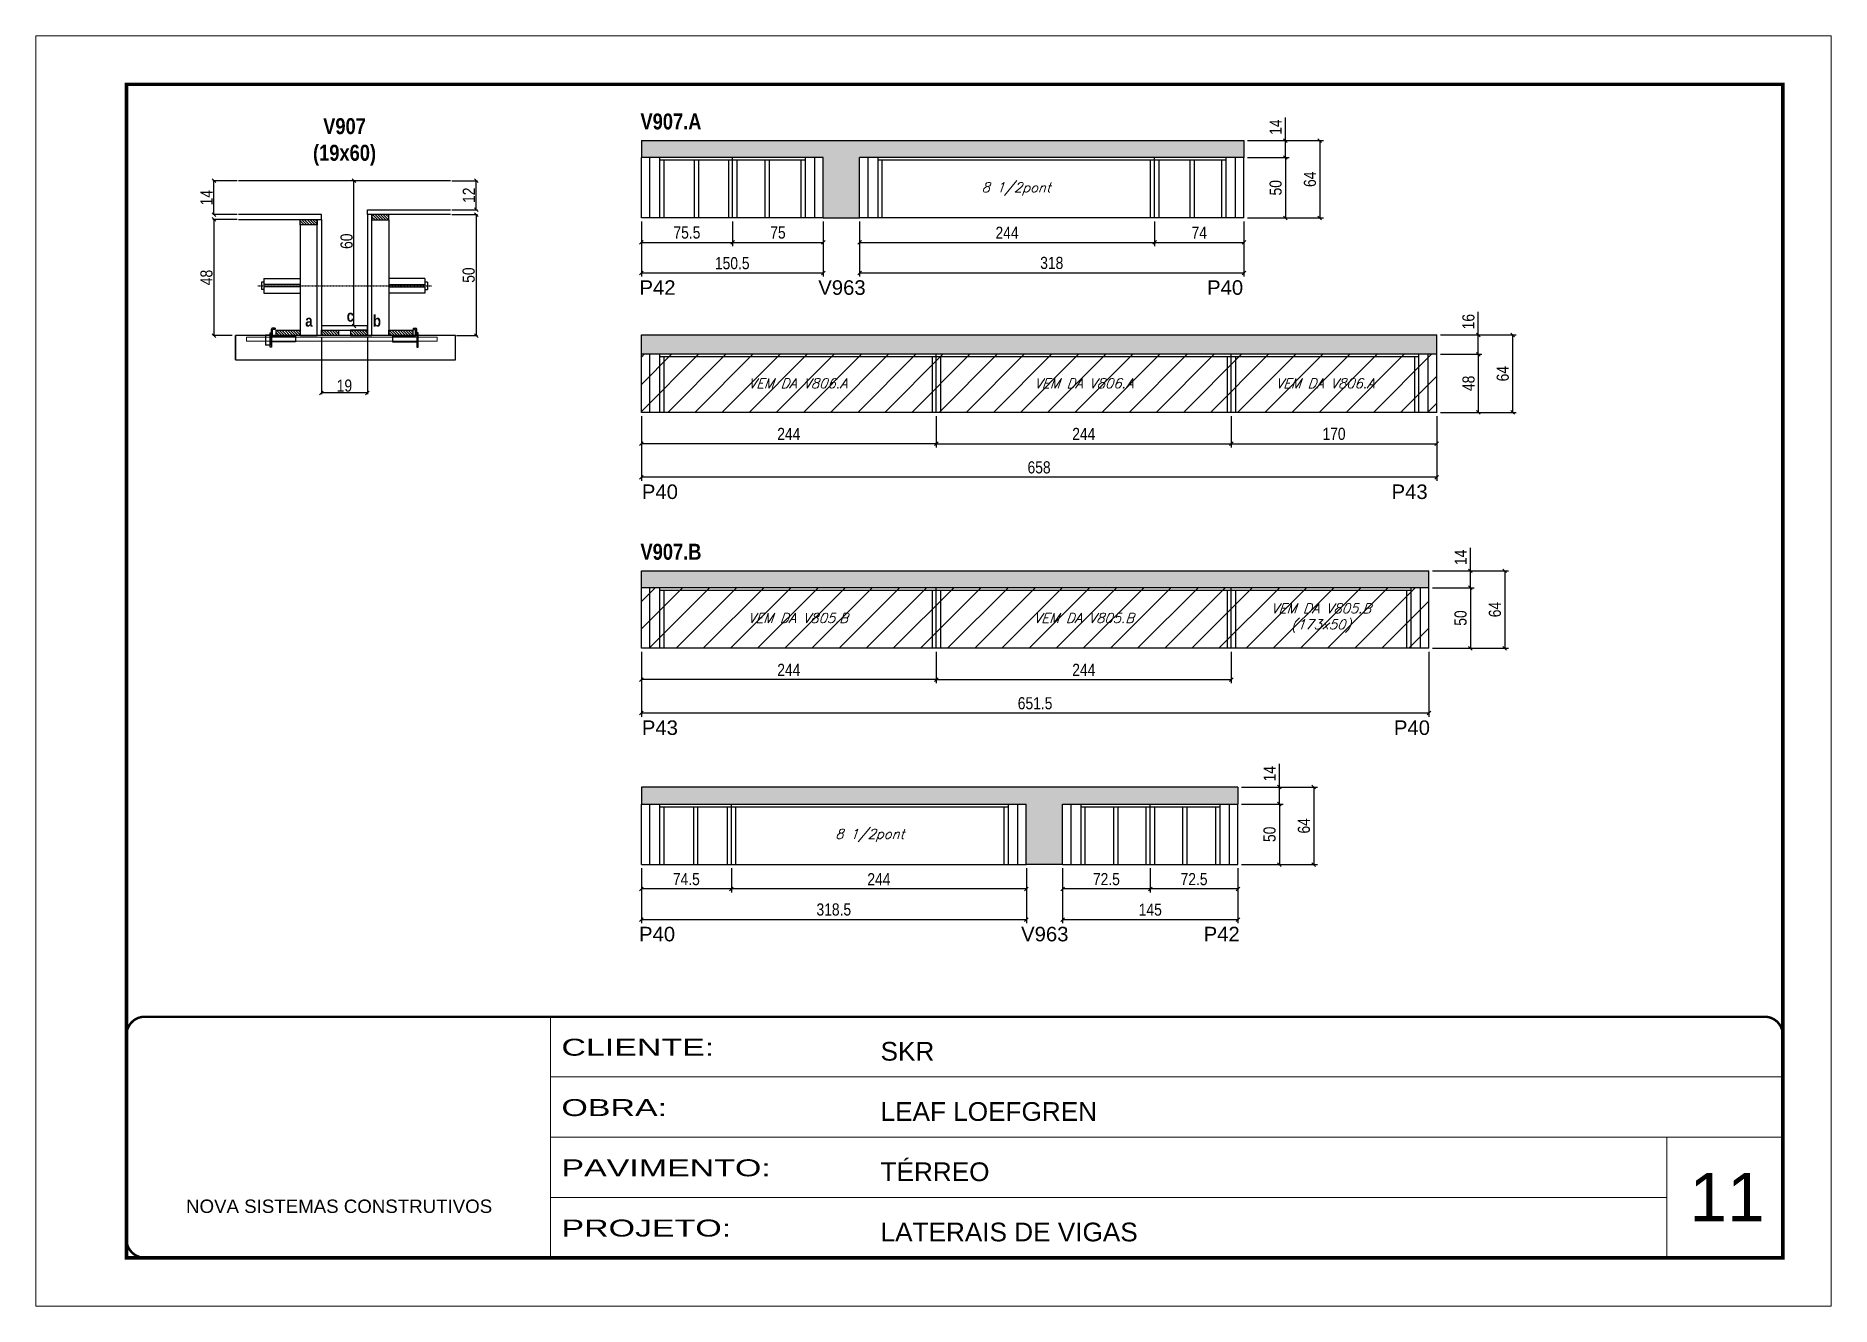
# Model space of a CAD drawing. Extents: x 3309 to 9563, y -2522 to 14608.
# Drawn here: x 6493 to 7978, y 11261 to 12311 of the extents above; entities that cross this region are included whole.
import ezdxf

# ---------------------------------------------------------------- set-up
doc = ezdxf.new("R2010")
doc.units = 0
for name, pattern in [('CONTINUO', [0]), ('DASHED', [0.75, 0.5, -0.25]), ('HIDDEN', [0.375, 0.25, -0.125])]:
    doc.linetypes.add(name, pattern=pattern)
for name, color, linetype in [('5', 5, 'Continuous'), ('barrote', 251, 'Continuous'), ('COTA', 241, 'Continuous'), ('detalhes', 4, 'Continuous'), ('NOMENCLATURA', 7, 'Continuous'), ('Painéis', 200, 'Continuous'), ('presilha', 1, 'Continuous'), ('SARR_2.2x10', 60, 'Continuous'), ('SARR_2.2x7', 40, 'Continuous'), ('SARR_3.5x7', 81, 'Continuous'), ('TENSOR', 3, 'Continuous'), ('texto', 7, 'Continuous')]:
    doc.layers.add(name, color=color, linetype=linetype)
for name, color, linetype, lineweight in [('CARIMBO', 255, 'Continuous', 9), ('CONCRETO', 251, 'Continuous', 25), ('Folhas', 255, 'Continuous', 9), ('Hachura', 251, 'Continuous', 9), ('SARRAFO DE PRESSAO', 251, 'DASHED', 9), ('SCO-___-LAJ', 2, 'Continuous', 0)]:
    doc.layers.add(name, color=color, linetype=linetype, lineweight=lineweight)
doc.styles.add('ARIAL', font='arial.ttf')
doc.styles.add('COTA TECNICA', font='techl___.ttf', dxfattribs={"height": 10})
doc.styles.add('COTA TECNICA 2X', font='techl___.ttf', dxfattribs={"height": 10})
doc.styles.add('Romans', font='romans.shx')
doc.styles.get("Standard").update_dxf_attribs({"font": 'arial.ttf'})
doc.styles.add('TECNICA', font='techb___.ttf', dxfattribs={"height": 10})
doc.styles.add('Tecnologia', font='')
doc.styles.get('Tecnologia').set_extended_font_data('Forgotten Futurist')
doc.dimstyles.new('PAINEL', dxfattribs={"dimtxt": 10, "dimasz": 3, "dimexe": 3, "dimexo": 3, "dimgap": 3, "dimtad": 1, "dimdec": 1, "dimzin": 12, "dimdsep": 46, "dimtxsty": 'COTA TECNICA', "dimblk1": 'OBLIQUE', "dimblk2": 'OBLIQUE', "dimsah": 1, "dimcen": 0.9, "dimclrd": 4, "dimclre": 4, "dimclrt": 240, "dimadec": 1, "dimazin": 3, "dimtfac": 1, "dimtdec": 1, "dimtmove": 0, "dimatfit": 3, "dimfxl": 1, "dimtolj": 1, "dimtzin": 12, "dimarcsym": 0})
doc.dimstyles.new('SECAO', dxfattribs={"dimscale": 0.333333, "dimtxt": 5, "dimasz": 9, "dimexe": 3, "dimexo": 3, "dimgap": 3, "dimtad": 1, "dimdec": 1, "dimlfac": 0.5, "dimzin": 12, "dimdsep": 46, "dimtxsty": 'COTA TECNICA 2X', "dimblk1": 'OBLIQUE', "dimblk2": 'OBLIQUE', "dimsah": 1, "dimcen": 0.9, "dimclrd": 4, "dimclre": 4, "dimclrt": 240, "dimadec": 1, "dimazin": 3, "dimtfac": 1, "dimtdec": 1, "dimtmove": 0, "dimatfit": 3, "dimfxl": 1, "dimtolj": 1, "dimtzin": 12, "dimarcsym": 0})
pattern_1 = [(135, (39964.6714, -111449.1474), (-1.122532015, -1.122532015), [])]

msp = doc.modelspace()

# ---------------------------------------------------------------- texts
at = {"layer": '5', "linetype": 'Continuous'}
for s, rotation, p in [('P42', 359.99996, (6992.16, 12096.71, 0)), ('V963', 359.99996, (7140.08, 12096.71, 0)), ('P40', 359.99996, (7461.68, 12096.71, 0)), ('P40', 0.00004, (6994.14, 11927.9, 0)), ('P43', 0.00004, (7614.29, 11927.9, 0)), ('P43', 0.00004, (6994.14, 11732.86, 0)), ('P40', 0.00004, (7616.23, 11732.86, 0)), ('P40', 0.00004, (6991.81, 11562.23, 0)), ('V963', 0.00004, (7307.85, 11562.23, 0)), ('P42', 0.00004, (7458.85, 11562.23, 0))]:
    msp.add_text(s, height=12, rotation=rotation, dxfattribs=at).set_placement(p)
at = {"layer": 'CARIMBO', "style": 'ARIAL'}
msp.add_text('11', height=40, dxfattribs=at).set_placement((7860.73, 11330.85))
at = {"layer": 'detalhes', "style": 'TECNICA'}
for s, p in [('a', (6715.66, 12070.38)), ('c', (6749.95, 12074.49)), ('b', (6771.63, 12070.37))]:
    msp.add_text(s, height=9.6, dxfattribs=at).set_placement(p)
at = {"layer": 'NOMENCLATURA', "style": 'TECNICA'}
for s, p in [('V907.A', (6992.97, 12233.4, 0)), ('V907.B', (6992.97, 11877.68, 0))]:
    msp.add_text(s, height=13.2, dxfattribs=at).set_placement(p)
at = {"layer": 'NOMENCLATURA', "insert": (6748.17, 12242.72), "char_height": 13.2, "attachment_point": 2, "style": 'TECNICA'}
msp.add_mtext_dynamic_manual_height_columns('V907\\P(19x60)', width=300.2766, gutter_width=1, heights=[0], dxfattribs=at)
at = {"layer": 'texto', "color": 2, "char_height": 8, "attachment_point": 5, "style": 'Romans'}
for s, insert in [('{\\Q19;\\C256;8 1/2pont}', (7303.69, 12184.22, 0)), ('{\\Q19;\\C256;VEM DA V806.A}', (7123.19, 12023.54, 0)), ('{\\Q19;\\C256;VEM DA V806.A}', (7359.69, 12023.54, 0)), ('{\\Q19;\\C256;VEM DA V806.A}', (7559.19, 12023.54, 0)), ('{\\Q19;\\C256;VEM DA V805.B^J(173x50)}', (7555.94, 11829.5, 0)), ('{\\Q19;\\C256;VEM DA V805.B}', (7123.19, 11829.5, 0)), ('{\\Q19;\\C256;VEM DA V805.B}', (7359.69, 11829.5, 0)), ('{\\Q19;\\C256;8 1/2pont}', (7182.65, 11649.74, 0))]:
    msp.add_mtext(s, dxfattribs=dict(at, insert=insert))

# ---------------------------------------------------------------- blocks, each defined once
blk = doc.blocks.new('9999999999')
at = {"color": 30, "linetype": 'CONTINUO'}
for p, q in [((98564.6, 34230.2), (98564.6, 34429.4)), ((98564.6, 34379.6), (99584, 34379.6)), ((98564.6, 34329.8), (99488, 34329.8)), ((99584, 34329.8), (99488, 34329.8)), ((99488, 34329.8), (99488, 34230.2)), ((98564.6, 34280), (99488, 34280))]:
    blk.add_line(p, q, dxfattribs=at)
at = {"color": 30, "linetype": 'CONTINUO', "const_width": 2}
blk.add_lwpolyline([(99584, 34230.2), (99584, 34414.4, 0.414214), (99569, 34429.4), (98229, 34429.4, 0.414214), (98214, 34414.4), (98214, 34245.2, 0.414214), (98229, 34230.2), (99584, 34230.2)], format="xyb", dxfattribs=at)
at = {"layer": 'Folhas'}
blk.add_lwpolyline([(98139, 34190.2), (99624, 34190.2), (99624, 35240.2), (98139, 35240.2)], close=True, dxfattribs=at)
at = {"layer": 'Folhas', "color": 30, "const_width": 3}
blk.add_lwpolyline([(98214, 34230.2), (99584, 34230.2), (99584, 35200.2), (98214, 35200.2)], close=True, dxfattribs=at)
at = {"color": 7, "linetype": 'Continuous', "ltscale": 5, "style": 'ARIAL'}
for s, height, p in [('SKR', 15.48, (98837.7, 34393.1)), ('LEAF LOEFGREN', 15.483, (98837.7, 34343.3)), ('TÉRREO', 15.48, (98837.7, 34293.5)), ('NOVA SISTEMAS CONSTRUTIVOS', 11.059, (98263.2, 34267.2)), ('LATERAIS DE VIGAS', 15.483, (98837.7, 34243.7))]:
    blk.add_text(s, height=height, dxfattribs=at).set_placement(p)
at = {"layer": 'Folhas', "color": 7, "style": 'Tecnologia', "width": 1.5}
for s, p in [('CLIENTE:', (98573.7, 34397.2)), ('OBRA:', (98573.7, 34347.3)), ('PAVIMENTO:', (98573.7, 34297.5)), ('PROJETO:', (98573.7, 34247.7))]:
    blk.add_text(s, height=14, dxfattribs=at).set_placement(p)
blk = doc.blocks.new('_Oblique')
at = {"color": 0, "linetype": 'ByBlock', "lineweight": -2}
blk.add_line((-0.5, -0.5), (0.5, 0.5), dxfattribs=at)
blk = doc.blocks.new('*D1423')
at = {"layer": 'COTA', "color": 4, "lineweight": -2, "transparency": 16777216}
for p, q in [((6729.1, 12062), (6729.1, 12014.6)), ((6767.1, 12062), (6767.1, 12014.6)), ((6767.1, 12015.6), (6729.1, 12015.6))]:
    blk.add_line(p, q, dxfattribs=at)
at = {"layer": 'Defpoints', "color": 0, "transparency": 16777216}
for p in [(6729.1, 12063), (6767.1, 12063), (6729.1, 12015.6)]:
    blk.add_point(p, dxfattribs=at)
at = {"layer": 'COTA', "color": 4, "lineweight": -2, "transparency": 16777216, "xscale": 3, "yscale": 3, "zscale": 3, "rotation": 180}
blk.add_blockref('_Oblique', (6729.1, 12015.6), dxfattribs=at)
at = {"layer": 'COTA', "color": 4, "lineweight": -2, "transparency": 16777216, "xscale": 3, "yscale": 3, "zscale": 3}
blk.add_blockref('_Oblique', (6767.1, 12015.6), dxfattribs=at)
at = {"layer": 'COTA', "color": 240, "transparency": 16777216, "insert": (6748.1, 12021.6), "char_height": 10, "attachment_point": 5, "style": 'COTA TECNICA 2X'}
blk.add_mtext('\\A1;19', dxfattribs=at)
blk = doc.blocks.new('PRESILHA METÁLICA 1')
at = {"layer": 'presilha'}
for p, q in [((0, 13), (6, 13)), ((0, 13), (0, 0)), ((6, 0), (0, 0)), ((6, 15.5), (7.5, 15.5)), ((6, -2.5), (6, 15.5)), ((6, 13), (6, 0)), ((7.5, 10.6), (7.5, 19.9)), ((7.5, 15.5), (7.5, -2.5)), ((37.5, 4.1), (7.5, 4.1)), ((12, 21), (8.6, 21)), ((9, 11.6), (9, 18.9)), ((12, 19.5), (9.6, 19.5)), ((37.5, 11), (9.6, 11)), ((12, 21), (12, 19.5)), ((37.5, 11), (37.5, 4.1)), ((7.5, -2.5), (6, -2.5))]:
    blk.add_line(p, q, dxfattribs=at)
for centre, radius, start, end in [((8.6, 19.9), 1.14, 90, 180), ((9.6, 18.9), 0.57, 90, 180), ((9.6, 11.6), 0.57, 180, 270)]:
    blk.add_arc(centre, radius, start, end, dxfattribs=at)
blk = doc.blocks.new('PRESILHA METÁLICA 2')
at = {"layer": 'presilha'}
for p, q in [((-5.2, 23.5), (-5.2, 22)), ((-5.2, 23.5), (-1.9, 23.5)), ((-0.8, 14.6), (-0.8, 22.4)), ((-30.8, 13.5), (-30.8, 6.6)), ((-30.8, 13.5), (-2.8, 13.5)), ((-30.8, 6.6), (-0.8, 6.6)), ((-5.2, 22), (-2.8, 22)), ((-2.2, 14.1), (-2.2, 21.4)), ((0.8, 18), (-0.8, 18)), ((-0.8, 18), (-0.8, 0)), ((-0.8, 0), (0.8, 0)), ((0.8, 0), (0.8, 18))]:
    blk.add_line(p, q, dxfattribs=at)
for centre, radius, start, end in [((-1.9, 22.4), 1.14, 0, 90), ((-2.8, 21.4), 0.57, 0, 90), ((-2.8, 14.1), 0.57, 270, 0)]:
    blk.add_arc(centre, radius, start, end, dxfattribs=at)
blk = doc.blocks.new('*D1424')
at = {"layer": 'COTA', "color": 4, "lineweight": -2, "transparency": 16777216}
for p, q in [((6659.4, 12159), (6639.1, 12159)), ((6640.1, 12159), (6640.1, 12063)), ((6655.3, 12063), (6639.1, 12063))]:
    blk.add_line(p, q, dxfattribs=at)
at = {"layer": 'Defpoints', "color": 0, "transparency": 16777216}
for p in [(6660.4, 12159), (6640.1, 12063), (6656.3, 12063)]:
    blk.add_point(p, dxfattribs=at)
at = {"layer": 'COTA', "color": 4, "lineweight": -2, "transparency": 16777216, "xscale": 3, "yscale": 3, "zscale": 3}
for p, rotation in [((6640.1, 12159), 90), ((6640.1, 12063), 270)]:
    blk.add_blockref('_Oblique', p, dxfattribs=dict(at, rotation=rotation))
at = {"layer": 'COTA', "color": 240, "transparency": 16777216, "insert": (6634, 12111), "char_height": 10, "attachment_point": 5, "rotation": 90, "style": 'COTA TECNICA 2X'}
blk.add_mtext('\\A1;48', dxfattribs=at)
blk = doc.blocks.new('*D1425')
at = {"layer": 'COTA', "color": 4, "lineweight": -2, "transparency": 16777216}
for p, q in [((6836.8, 12163), (6858.1, 12163)), ((6857.1, 12163), (6857.1, 12063)), ((6840.9, 12063), (6858.1, 12063))]:
    blk.add_line(p, q, dxfattribs=at)
at = {"layer": 'Defpoints', "color": 0, "transparency": 16777216}
for p in [(6835.8, 12163), (6839.9, 12063), (6857.1, 12063)]:
    blk.add_point(p, dxfattribs=at)
at = {"layer": 'COTA', "color": 4, "lineweight": -2, "transparency": 16777216, "xscale": 3, "yscale": 3, "zscale": 3}
for p, rotation in [((6857.1, 12163), 90), ((6857.1, 12063), 270)]:
    blk.add_blockref('_Oblique', p, dxfattribs=dict(at, rotation=rotation))
at = {"layer": 'COTA', "color": 240, "transparency": 16777216, "insert": (6850.9, 12113), "char_height": 10, "attachment_point": 5, "rotation": 90, "style": 'COTA TECNICA 2X'}
blk.add_mtext('\\A1;50', dxfattribs=at)
blk = doc.blocks.new('*D1426')
at = {"layer": 'COTA', "color": 4, "lineweight": -2, "transparency": 16777216}
for p, q in [((6766.1, 12191), (6755, 12191)), ((6756, 12071), (6756, 12191)), ((6766.1, 12071), (6755, 12071))]:
    blk.add_line(p, q, dxfattribs=at)
at = {"layer": 'Defpoints', "color": 0, "transparency": 16777216}
for p in [(6756, 12191), (6767.1, 12191), (6767.1, 12071)]:
    blk.add_point(p, dxfattribs=at)
at = {"layer": 'COTA', "color": 4, "lineweight": -2, "transparency": 16777216, "xscale": 3, "yscale": 3, "zscale": 3}
for p, rotation in [((6756, 12191), 90), ((6756, 12071), 270)]:
    blk.add_blockref('_Oblique', p, dxfattribs=dict(at, rotation=rotation))
at = {"layer": 'COTA', "color": 240, "transparency": 16777216, "insert": (6749.9, 12141), "char_height": 10, "attachment_point": 5, "rotation": 90, "style": 'COTA TECNICA 2X'}
blk.add_mtext('\\A1;60', dxfattribs=at)
blk = doc.blocks.new('*D1427')
at = {"layer": 'COTA', "color": 4, "lineweight": -2, "transparency": 16777216}
for p, q in [((6836.8, 12191), (6858.1, 12191)), ((6857.1, 12167), (6857.1, 12191)), ((6836.8, 12167), (6858.1, 12167))]:
    blk.add_line(p, q, dxfattribs=at)
at = {"layer": 'Defpoints', "color": 0, "transparency": 16777216}
for p in [(6835.8, 12191), (6857.1, 12191), (6835.8, 12167)]:
    blk.add_point(p, dxfattribs=at)
at = {"layer": 'COTA', "color": 4, "lineweight": -2, "transparency": 16777216, "xscale": 3, "yscale": 3, "zscale": 3}
for p, rotation in [((6857.1, 12191), 90), ((6857.1, 12167), 270)]:
    blk.add_blockref('_Oblique', p, dxfattribs=dict(at, rotation=rotation))
at = {"layer": 'COTA', "color": 240, "transparency": 16777216, "insert": (6851, 12179), "char_height": 10, "attachment_point": 5, "rotation": 90, "style": 'COTA TECNICA 2X'}
blk.add_mtext('\\A1;12', dxfattribs=at)
blk = doc.blocks.new('*D1428')
at = {"layer": 'COTA', "color": 4, "lineweight": -2, "transparency": 16777216}
for p, q in [((6659.4, 12191), (6639.1, 12191)), ((6640.1, 12163), (6640.1, 12191)), ((6659.4, 12163), (6639.1, 12163))]:
    blk.add_line(p, q, dxfattribs=at)
at = {"layer": 'Defpoints', "color": 0, "transparency": 16777216}
for p in [(6640.1, 12191), (6660.4, 12191), (6660.4, 12163)]:
    blk.add_point(p, dxfattribs=at)
at = {"layer": 'COTA', "color": 4, "lineweight": -2, "transparency": 16777216, "xscale": 3, "yscale": 3, "zscale": 3}
for p, rotation in [((6640.1, 12191), 90), ((6640.1, 12163), 270)]:
    blk.add_blockref('_Oblique', p, dxfattribs=dict(at, rotation=rotation))
at = {"layer": 'COTA', "color": 240, "transparency": 16777216, "insert": (6634, 12177), "char_height": 10, "attachment_point": 5, "rotation": 90, "style": 'COTA TECNICA 2X'}
blk.add_mtext('\\A1;14', dxfattribs=at)
blk = doc.blocks.new('*D1432')
at = {"layer": 'COTA', "color": 4, "linetype": 'ByBlock', "lineweight": -2, "transparency": 16777216}
for p, q in [((6993.7, 12157.2), (6993.7, 12111.7)), ((7144.2, 12157.2), (7144.2, 12111.7)), ((7144.2, 12114.7), (6993.7, 12114.7))]:
    blk.add_line(p, q, dxfattribs=at)
at = {"layer": 'Defpoints', "color": 0, "linetype": 'ByBlock', "transparency": 16777216}
for p in [(6993.7, 12160.2), (7144.2, 12160.2), (6993.7, 12114.7)]:
    blk.add_point(p, dxfattribs=at)
at = {"layer": 'COTA', "color": 4, "linetype": 'ByBlock', "lineweight": -2, "transparency": 16777216, "xscale": 3, "yscale": 3, "zscale": 3, "rotation": 180}
blk.add_blockref('_Oblique', (6993.7, 12114.7), dxfattribs=at)
at = {"layer": 'COTA', "color": 4, "linetype": 'ByBlock', "lineweight": -2, "transparency": 16777216, "xscale": 3, "yscale": 3, "zscale": 3}
blk.add_blockref('_Oblique', (7144.2, 12114.7), dxfattribs=at)
at = {"layer": 'COTA', "color": 240, "linetype": 'ByBlock', "transparency": 16777216, "insert": (7068.9, 12122.8), "char_height": 10, "attachment_point": 5, "style": 'COTA TECNICA'}
blk.add_mtext('\\A1;150.5', dxfattribs=at)
blk = doc.blocks.new('*D1433')
at = {"layer": 'COTA', "color": 4, "lineweight": -2, "transparency": 16777216}
for p, q in [((6993.7, 12157.2), (6993.7, 12137)), ((7069.2, 12157.2), (7069.2, 12137)), ((6993.7, 12140), (7069.2, 12140))]:
    blk.add_line(p, q, dxfattribs=at)
at = {"layer": 'Defpoints', "color": 0, "transparency": 16777216}
for p in [(6993.7, 12160.2), (7069.2, 12160.2), (7069.2, 12140)]:
    blk.add_point(p, dxfattribs=at)
at = {"layer": 'COTA', "color": 4, "lineweight": -2, "transparency": 16777216, "xscale": 3, "yscale": 3, "zscale": 3, "rotation": 180}
blk.add_blockref('_Oblique', (6993.7, 12140), dxfattribs=at)
at = {"layer": 'COTA', "color": 4, "lineweight": -2, "transparency": 16777216, "xscale": 3, "yscale": 3, "zscale": 3}
blk.add_blockref('_Oblique', (7069.2, 12140), dxfattribs=at)
at = {"layer": 'COTA', "color": 240, "transparency": 16777216, "insert": (7031.4, 12148.1), "char_height": 10, "attachment_point": 5, "style": 'COTA TECNICA'}
blk.add_mtext('\\A1;75.5', dxfattribs=at)
blk = doc.blocks.new('*D1434')
at = {"layer": 'COTA', "color": 4, "lineweight": -2, "transparency": 16777216}
for p, q in [((7069.2, 12157.2), (7069.2, 12137)), ((7144.2, 12157.2), (7144.2, 12137)), ((7069.2, 12140), (7144.2, 12140))]:
    blk.add_line(p, q, dxfattribs=at)
at = {"layer": 'Defpoints', "color": 0, "transparency": 16777216}
for p in [(7069.2, 12160.2), (7144.2, 12160.2), (7144.2, 12140)]:
    blk.add_point(p, dxfattribs=at)
at = {"layer": 'COTA', "color": 4, "lineweight": -2, "transparency": 16777216, "xscale": 3, "yscale": 3, "zscale": 3, "rotation": 180}
blk.add_blockref('_Oblique', (7069.2, 12140), dxfattribs=at)
at = {"layer": 'COTA', "color": 4, "lineweight": -2, "transparency": 16777216, "xscale": 3, "yscale": 3, "zscale": 3}
blk.add_blockref('_Oblique', (7144.2, 12140), dxfattribs=at)
at = {"layer": 'COTA', "color": 240, "transparency": 16777216, "insert": (7106.7, 12148.1), "char_height": 10, "attachment_point": 5, "style": 'COTA TECNICA'}
blk.add_mtext('\\A1;75', dxfattribs=at)
blk = doc.blocks.new('*D1435')
at = {"layer": 'COTA', "color": 4, "linetype": 'ByBlock', "lineweight": -2, "transparency": 16777216}
for p, q in [((7174.2, 12157.2), (7174.2, 12111.7)), ((7492.2, 12157.2), (7492.2, 12111.7)), ((7492.2, 12114.7), (7174.2, 12114.7))]:
    blk.add_line(p, q, dxfattribs=at)
at = {"layer": 'Defpoints', "color": 0, "linetype": 'ByBlock', "transparency": 16777216}
for p in [(7174.2, 12160.2), (7492.2, 12160.2), (7174.2, 12114.7)]:
    blk.add_point(p, dxfattribs=at)
at = {"layer": 'COTA', "color": 4, "linetype": 'ByBlock', "lineweight": -2, "transparency": 16777216, "xscale": 3, "yscale": 3, "zscale": 3, "rotation": 180}
blk.add_blockref('_Oblique', (7174.2, 12114.7), dxfattribs=at)
at = {"layer": 'COTA', "color": 4, "linetype": 'ByBlock', "lineweight": -2, "transparency": 16777216, "xscale": 3, "yscale": 3, "zscale": 3}
blk.add_blockref('_Oblique', (7492.2, 12114.7), dxfattribs=at)
at = {"layer": 'COTA', "color": 240, "linetype": 'ByBlock', "transparency": 16777216, "insert": (7333.2, 12123), "char_height": 10, "attachment_point": 5, "style": 'COTA TECNICA'}
blk.add_mtext('\\A1;318', dxfattribs=at)
blk = doc.blocks.new('*D1436')
at = {"layer": 'COTA', "color": 4, "lineweight": -2, "transparency": 16777216}
for p, q in [((7174.2, 12157.2), (7174.2, 12137)), ((7418.2, 12157.2), (7418.2, 12137)), ((7174.2, 12140), (7418.2, 12140))]:
    blk.add_line(p, q, dxfattribs=at)
at = {"layer": 'Defpoints', "color": 0, "transparency": 16777216}
for p in [(7174.2, 12160.2), (7418.2, 12160.2), (7418.2, 12140)]:
    blk.add_point(p, dxfattribs=at)
at = {"layer": 'COTA', "color": 4, "lineweight": -2, "transparency": 16777216, "xscale": 3, "yscale": 3, "zscale": 3, "rotation": 180}
blk.add_blockref('_Oblique', (7174.2, 12140), dxfattribs=at)
at = {"layer": 'COTA', "color": 4, "lineweight": -2, "transparency": 16777216, "xscale": 3, "yscale": 3, "zscale": 3}
blk.add_blockref('_Oblique', (7418.2, 12140), dxfattribs=at)
at = {"layer": 'COTA', "color": 240, "transparency": 16777216, "insert": (7296.2, 12148), "char_height": 10, "attachment_point": 5, "style": 'COTA TECNICA'}
blk.add_mtext('\\A1;244', dxfattribs=at)
blk = doc.blocks.new('*D1437')
at = {"layer": 'COTA', "color": 4, "lineweight": -2, "transparency": 16777216}
for p, q in [((7418.2, 12157.2), (7418.2, 12137)), ((7492.2, 12157.2), (7492.2, 12137)), ((7418.2, 12140), (7492.2, 12140))]:
    blk.add_line(p, q, dxfattribs=at)
at = {"layer": 'Defpoints', "color": 0, "transparency": 16777216}
for p in [(7418.2, 12160.2), (7492.2, 12160.2), (7492.2, 12140)]:
    blk.add_point(p, dxfattribs=at)
at = {"layer": 'COTA', "color": 4, "lineweight": -2, "transparency": 16777216, "xscale": 3, "yscale": 3, "zscale": 3, "rotation": 180}
blk.add_blockref('_Oblique', (7418.2, 12140), dxfattribs=at)
at = {"layer": 'COTA', "color": 4, "lineweight": -2, "transparency": 16777216, "xscale": 3, "yscale": 3, "zscale": 3}
blk.add_blockref('_Oblique', (7492.2, 12140), dxfattribs=at)
at = {"layer": 'COTA', "color": 240, "transparency": 16777216, "insert": (7455.2, 12148), "char_height": 10, "attachment_point": 5, "style": 'COTA TECNICA'}
blk.add_mtext('\\A1;74', dxfattribs=at)
blk = doc.blocks.new('*D1429')
at = {"layer": 'COTA', "color": 4, "lineweight": -2, "transparency": 16777216}
for p, q in [((7495.2, 12224.2), (7557.9, 12224.2)), ((7554.9, 12224.2), (7554.9, 12160.2)), ((7495.2, 12160.2), (7557.9, 12160.2))]:
    blk.add_line(p, q, dxfattribs=at)
at = {"layer": 'Defpoints', "color": 0, "transparency": 16777216}
for p in [(7492.2, 12224.2, 0), (7492.2, 12160.2, 0), (7554.9, 12160.2)]:
    blk.add_point(p, dxfattribs=at)
at = {"layer": 'COTA', "color": 4, "lineweight": -2, "transparency": 16777216, "xscale": 3, "yscale": 3, "zscale": 3}
for p, rotation in [((7554.9, 12224.2), 90), ((7554.9, 12160.2), 270)]:
    blk.add_blockref('_Oblique', p, dxfattribs=dict(at, rotation=rotation))
at = {"layer": 'COTA', "color": 240, "transparency": 16777216, "insert": (7546.8, 12192.2), "char_height": 10, "attachment_point": 5, "rotation": 90, "style": 'COTA TECNICA'}
blk.add_mtext('\\A1;64', dxfattribs=at)
blk = doc.blocks.new('*D1430')
at = {"layer": 'COTA', "color": 4, "lineweight": -2, "transparency": 16777216}
for p, q in [((7495.2, 12210.2), (7529.5, 12210.2)), ((7526.5, 12210.2), (7526.5, 12160.2)), ((7495.2, 12160.2), (7529.5, 12160.2))]:
    blk.add_line(p, q, dxfattribs=at)
at = {"layer": 'Defpoints', "color": 0, "transparency": 16777216}
for p in [(7492.2, 12210.2, 0), (7492.2, 12160.2, 0), (7526.5, 12160.2)]:
    blk.add_point(p, dxfattribs=at)
at = {"layer": 'COTA', "color": 4, "lineweight": -2, "transparency": 16777216, "xscale": 3, "yscale": 3, "zscale": 3}
for p, rotation in [((7526.5, 12210.2), 90), ((7526.5, 12160.2), 270)]:
    blk.add_blockref('_Oblique', p, dxfattribs=dict(at, rotation=rotation))
at = {"layer": 'COTA', "color": 240, "transparency": 16777216, "insert": (7518.4, 12185.2), "char_height": 10, "attachment_point": 5, "rotation": 90, "style": 'COTA TECNICA'}
blk.add_mtext('\\A1;50', dxfattribs=at)
blk = doc.blocks.new('*D1431')
at = {"layer": 'COTA', "color": 4, "lineweight": -2, "transparency": 16777216}
for p, q in [((7526.5, 12224.2), (7526.5, 12243.3)), ((7495.2, 12224.2), (7529.5, 12224.2)), ((7526.5, 12210.2), (7526.5, 12224.2)), ((7495.2, 12210.2), (7529.5, 12210.2))]:
    blk.add_line(p, q, dxfattribs=at)
at = {"layer": 'Defpoints', "color": 0, "transparency": 16777216}
for p in [(7492.2, 12224.2, 0), (7526.5, 12224.2), (7492.2, 12210.2, 0)]:
    blk.add_point(p, dxfattribs=at)
at = {"layer": 'COTA', "color": 4, "lineweight": -2, "transparency": 16777216, "xscale": 3, "yscale": 3, "zscale": 3}
for p, rotation in [((7526.5, 12224.2), 90), ((7526.5, 12210.2), 270)]:
    blk.add_blockref('_Oblique', p, dxfattribs=dict(at, rotation=rotation))
at = {"layer": 'COTA', "color": 240, "transparency": 16777216, "insert": (7518.4, 12235.3), "char_height": 10, "attachment_point": 5, "rotation": 90, "style": 'COTA TECNICA'}
blk.add_mtext('\\A1;14', dxfattribs=at)
blk = doc.blocks.new('*D1438')
at = {"layer": 'COTA', "color": 4, "linetype": 'ByBlock', "lineweight": -2, "transparency": 16777216}
for p, q in [((6993.7, 11996.5), (6993.7, 11970.6)), ((7237.7, 11996.5), (7237.7, 11970.6)), ((7237.7, 11973.6), (6993.7, 11973.6))]:
    blk.add_line(p, q, dxfattribs=at)
at = {"layer": 'Defpoints', "color": 0, "linetype": 'ByBlock', "transparency": 16777216}
for p in [(6993.7, 11999.5), (7237.7, 11999.5), (6993.7, 11973.6)]:
    blk.add_point(p, dxfattribs=at)
at = {"layer": 'COTA', "color": 4, "linetype": 'ByBlock', "lineweight": -2, "transparency": 16777216, "xscale": 3, "yscale": 3, "zscale": 3, "rotation": 180}
blk.add_blockref('_Oblique', (6993.7, 11973.6), dxfattribs=at)
at = {"layer": 'COTA', "color": 4, "linetype": 'ByBlock', "lineweight": -2, "transparency": 16777216, "xscale": 3, "yscale": 3, "zscale": 3}
blk.add_blockref('_Oblique', (7237.7, 11973.6), dxfattribs=at)
at = {"layer": 'COTA', "color": 240, "linetype": 'ByBlock', "transparency": 16777216, "insert": (7115.7, 11981.7), "char_height": 10, "attachment_point": 5, "style": 'COTA TECNICA'}
blk.add_mtext('\\A1;244', dxfattribs=at)
blk = doc.blocks.new('*D1441')
at = {"layer": 'COTA', "color": 4, "linetype": 'ByBlock', "lineweight": -2, "transparency": 16777216}
for p, q in [((6993.7, 11996.5), (6993.7, 11942.9)), ((7651.7, 11996.5), (7651.7, 11942.9)), ((7651.7, 11945.9), (6993.7, 11945.9))]:
    blk.add_line(p, q, dxfattribs=at)
at = {"layer": 'Defpoints', "color": 0, "linetype": 'ByBlock', "transparency": 16777216}
for p in [(6993.7, 11999.5), (7651.7, 11999.5), (6993.7, 11945.9)]:
    blk.add_point(p, dxfattribs=at)
at = {"layer": 'COTA', "color": 4, "linetype": 'ByBlock', "lineweight": -2, "transparency": 16777216, "xscale": 3, "yscale": 3, "zscale": 3, "rotation": 180}
blk.add_blockref('_Oblique', (6993.7, 11945.9), dxfattribs=at)
at = {"layer": 'COTA', "color": 4, "linetype": 'ByBlock', "lineweight": -2, "transparency": 16777216, "xscale": 3, "yscale": 3, "zscale": 3}
blk.add_blockref('_Oblique', (7651.7, 11945.9), dxfattribs=at)
at = {"layer": 'COTA', "color": 240, "linetype": 'ByBlock', "transparency": 16777216, "insert": (7322.7, 11954), "char_height": 10, "attachment_point": 5, "style": 'COTA TECNICA'}
blk.add_mtext('\\A1;658', dxfattribs=at)
blk = doc.blocks.new('*D1439')
at = {"layer": 'COTA', "color": 4, "lineweight": -2, "transparency": 16777216}
for p, q in [((7237.7, 11996.5), (7237.7, 11970.6)), ((7481.7, 11996.5), (7481.7, 11970.6)), ((7237.7, 11973.6), (7481.7, 11973.6))]:
    blk.add_line(p, q, dxfattribs=at)
at = {"layer": 'Defpoints', "color": 0, "transparency": 16777216}
for p in [(7237.7, 11999.5, 0), (7481.7, 11999.5, 0), (7481.7, 11973.6)]:
    blk.add_point(p, dxfattribs=at)
at = {"layer": 'COTA', "color": 4, "lineweight": -2, "transparency": 16777216, "xscale": 3, "yscale": 3, "zscale": 3, "rotation": 180}
blk.add_blockref('_Oblique', (7237.7, 11973.6), dxfattribs=at)
at = {"layer": 'COTA', "color": 4, "lineweight": -2, "transparency": 16777216, "xscale": 3, "yscale": 3, "zscale": 3}
blk.add_blockref('_Oblique', (7481.7, 11973.6), dxfattribs=at)
at = {"layer": 'COTA', "color": 240, "transparency": 16777216, "insert": (7359.7, 11981.7), "char_height": 10, "attachment_point": 5, "style": 'COTA TECNICA'}
blk.add_mtext('\\A1;244', dxfattribs=at)
blk = doc.blocks.new('*D1440')
at = {"layer": 'COTA', "color": 4, "lineweight": -2, "transparency": 16777216}
for p, q in [((7654.7, 12063.5), (7717.4, 12063.5)), ((7714.4, 12063.5), (7714.4, 11999.5)), ((7654.7, 11999.5), (7717.4, 11999.5))]:
    blk.add_line(p, q, dxfattribs=at)
at = {"layer": 'Defpoints', "color": 0, "transparency": 16777216}
for p in [(7651.7, 12063.5, 0), (7651.7, 11999.5, 0), (7714.4, 11999.5)]:
    blk.add_point(p, dxfattribs=at)
at = {"layer": 'COTA', "color": 4, "lineweight": -2, "transparency": 16777216, "xscale": 3, "yscale": 3, "zscale": 3}
for p, rotation in [((7714.4, 12063.5), 90), ((7714.4, 11999.5), 270)]:
    blk.add_blockref('_Oblique', p, dxfattribs=dict(at, rotation=rotation))
at = {"layer": 'COTA', "color": 240, "transparency": 16777216, "insert": (7706.3, 12031.5), "char_height": 10, "attachment_point": 5, "rotation": 90, "style": 'COTA TECNICA'}
blk.add_mtext('\\A1;64', dxfattribs=at)
blk = doc.blocks.new('*D1442')
at = {"layer": 'COTA', "color": 4, "lineweight": -2, "transparency": 16777216}
for p, q in [((7481.7, 11996.5), (7481.7, 11970.6)), ((7651.7, 11996.5), (7651.7, 11970.6)), ((7481.7, 11973.6), (7651.7, 11973.6))]:
    blk.add_line(p, q, dxfattribs=at)
at = {"layer": 'Defpoints', "color": 0, "transparency": 16777216}
for p in [(7481.7, 11999.5, 0), (7651.7, 11999.5, 0), (7651.7, 11973.6)]:
    blk.add_point(p, dxfattribs=at)
at = {"layer": 'COTA', "color": 4, "lineweight": -2, "transparency": 16777216, "xscale": 3, "yscale": 3, "zscale": 3, "rotation": 180}
blk.add_blockref('_Oblique', (7481.7, 11973.6), dxfattribs=at)
at = {"layer": 'COTA', "color": 4, "lineweight": -2, "transparency": 16777216, "xscale": 3, "yscale": 3, "zscale": 3}
blk.add_blockref('_Oblique', (7651.7, 11973.6), dxfattribs=at)
at = {"layer": 'COTA', "color": 240, "transparency": 16777216, "insert": (7566.7, 11981.7), "char_height": 10, "attachment_point": 5, "style": 'COTA TECNICA'}
blk.add_mtext('\\A1;170', dxfattribs=at)
blk = doc.blocks.new('*D1443')
at = {"layer": 'COTA', "color": 4, "lineweight": -2, "transparency": 16777216}
for p, q in [((7654.7, 12047.5), (7689, 12047.5)), ((7686, 12047.5), (7686, 11999.5)), ((7654.7, 11999.5), (7689, 11999.5))]:
    blk.add_line(p, q, dxfattribs=at)
at = {"layer": 'Defpoints', "color": 0, "transparency": 16777216}
for p in [(7651.7, 12047.5, 0), (7651.7, 11999.5, 0), (7686, 11999.5)]:
    blk.add_point(p, dxfattribs=at)
at = {"layer": 'COTA', "color": 4, "lineweight": -2, "transparency": 16777216, "xscale": 3, "yscale": 3, "zscale": 3}
for p, rotation in [((7686, 12047.5), 90), ((7686, 11999.5), 270)]:
    blk.add_blockref('_Oblique', p, dxfattribs=dict(at, rotation=rotation))
at = {"layer": 'COTA', "color": 240, "transparency": 16777216, "insert": (7678, 12023.5), "char_height": 10, "attachment_point": 5, "rotation": 90, "style": 'COTA TECNICA'}
blk.add_mtext('\\A1;48', dxfattribs=at)
blk = doc.blocks.new('*D1444')
at = {"layer": 'COTA', "color": 4, "lineweight": -2, "transparency": 16777216}
for p, q in [((7686, 12063.5), (7686, 12082.6)), ((7654.7, 12063.5), (7689, 12063.5)), ((7686, 12047.5), (7686, 12063.5)), ((7654.7, 12047.5), (7689, 12047.5))]:
    blk.add_line(p, q, dxfattribs=at)
at = {"layer": 'Defpoints', "color": 0, "transparency": 16777216}
for p in [(7651.7, 12063.5, 0), (7686, 12063.5), (7651.7, 12047.5, 0)]:
    blk.add_point(p, dxfattribs=at)
at = {"layer": 'COTA', "color": 4, "lineweight": -2, "transparency": 16777216, "xscale": 3, "yscale": 3, "zscale": 3}
for p, rotation in [((7686, 12063.5), 90), ((7686, 12047.5), 270)]:
    blk.add_blockref('_Oblique', p, dxfattribs=dict(at, rotation=rotation))
at = {"layer": 'COTA', "color": 240, "transparency": 16777216, "insert": (7677.9, 12074.5), "char_height": 10, "attachment_point": 5, "rotation": 90, "style": 'COTA TECNICA'}
blk.add_mtext('\\A1;16', dxfattribs=at)
blk = doc.blocks.new('*D1445')
at = {"layer": 'COTA', "color": 4, "linetype": 'ByBlock', "lineweight": -2, "transparency": 16777216}
for p, q in [((6993.7, 11801.5), (6993.7, 11775.6)), ((7237.7, 11801.5), (7237.7, 11775.6)), ((7237.7, 11778.6), (6993.7, 11778.6))]:
    blk.add_line(p, q, dxfattribs=at)
at = {"layer": 'Defpoints', "color": 0, "linetype": 'ByBlock', "transparency": 16777216}
for p in [(6993.7, 11804.5), (7237.7, 11804.5), (6993.7, 11778.6)]:
    blk.add_point(p, dxfattribs=at)
at = {"layer": 'COTA', "color": 4, "linetype": 'ByBlock', "lineweight": -2, "transparency": 16777216, "xscale": 3, "yscale": 3, "zscale": 3, "rotation": 180}
blk.add_blockref('_Oblique', (6993.7, 11778.6), dxfattribs=at)
at = {"layer": 'COTA', "color": 4, "linetype": 'ByBlock', "lineweight": -2, "transparency": 16777216, "xscale": 3, "yscale": 3, "zscale": 3}
blk.add_blockref('_Oblique', (7237.7, 11778.6), dxfattribs=at)
at = {"layer": 'COTA', "color": 240, "linetype": 'ByBlock', "transparency": 16777216, "insert": (7115.7, 11786.7), "char_height": 10, "attachment_point": 5, "style": 'COTA TECNICA'}
blk.add_mtext('\\A1;244', dxfattribs=at)
blk = doc.blocks.new('*D1448')
at = {"layer": 'COTA', "color": 4, "linetype": 'ByBlock', "lineweight": -2, "transparency": 16777216}
for p, q in [((6993.7, 11801.5), (6993.7, 11747.9)), ((7645.2, 11801.5), (7645.2, 11747.9)), ((7645.2, 11750.9), (6993.7, 11750.9))]:
    blk.add_line(p, q, dxfattribs=at)
at = {"layer": 'Defpoints', "color": 0, "linetype": 'ByBlock', "transparency": 16777216}
for p in [(6993.7, 11804.5), (7645.2, 11804.5), (6993.7, 11750.9)]:
    blk.add_point(p, dxfattribs=at)
at = {"layer": 'COTA', "color": 4, "linetype": 'ByBlock', "lineweight": -2, "transparency": 16777216, "xscale": 3, "yscale": 3, "zscale": 3, "rotation": 180}
blk.add_blockref('_Oblique', (6993.7, 11750.9), dxfattribs=at)
at = {"layer": 'COTA', "color": 4, "linetype": 'ByBlock', "lineweight": -2, "transparency": 16777216, "xscale": 3, "yscale": 3, "zscale": 3}
blk.add_blockref('_Oblique', (7645.2, 11750.9), dxfattribs=at)
at = {"layer": 'COTA', "color": 240, "linetype": 'ByBlock', "transparency": 16777216, "insert": (7319.4, 11759), "char_height": 10, "attachment_point": 5, "style": 'COTA TECNICA'}
blk.add_mtext('\\A1;651.5', dxfattribs=at)
blk = doc.blocks.new('*D1446')
at = {"layer": 'COTA', "color": 4, "lineweight": -2, "transparency": 16777216}
for p, q in [((7237.7, 11801.5), (7237.7, 11775.6)), ((7481.7, 11801.5), (7481.7, 11775.6)), ((7237.7, 11778.6), (7481.7, 11778.6))]:
    blk.add_line(p, q, dxfattribs=at)
at = {"layer": 'Defpoints', "color": 0, "transparency": 16777216}
for p in [(7237.7, 11804.5, 0), (7481.7, 11804.5, 0), (7481.7, 11778.6)]:
    blk.add_point(p, dxfattribs=at)
at = {"layer": 'COTA', "color": 4, "lineweight": -2, "transparency": 16777216, "xscale": 3, "yscale": 3, "zscale": 3, "rotation": 180}
blk.add_blockref('_Oblique', (7237.7, 11778.6), dxfattribs=at)
at = {"layer": 'COTA', "color": 4, "lineweight": -2, "transparency": 16777216, "xscale": 3, "yscale": 3, "zscale": 3}
blk.add_blockref('_Oblique', (7481.7, 11778.6), dxfattribs=at)
at = {"layer": 'COTA', "color": 240, "transparency": 16777216, "insert": (7359.7, 11786.7), "char_height": 10, "attachment_point": 5, "style": 'COTA TECNICA'}
blk.add_mtext('\\A1;244', dxfattribs=at)
blk = doc.blocks.new('*D1447')
at = {"layer": 'COTA', "color": 4, "lineweight": -2, "transparency": 16777216}
for p, q in [((7648.2, 11868.5), (7710.9, 11868.5)), ((7707.9, 11868.5), (7707.9, 11804.5)), ((7648.2, 11804.5), (7710.9, 11804.5))]:
    blk.add_line(p, q, dxfattribs=at)
at = {"layer": 'Defpoints', "color": 0, "transparency": 16777216}
for p in [(7645.2, 11868.5, 0), (7645.2, 11804.5, 0), (7707.9, 11804.5)]:
    blk.add_point(p, dxfattribs=at)
at = {"layer": 'COTA', "color": 4, "lineweight": -2, "transparency": 16777216, "xscale": 3, "yscale": 3, "zscale": 3}
for p, rotation in [((7707.9, 11868.5), 90), ((7707.9, 11804.5), 270)]:
    blk.add_blockref('_Oblique', p, dxfattribs=dict(at, rotation=rotation))
at = {"layer": 'COTA', "color": 240, "transparency": 16777216, "insert": (7699.8, 11836.5), "char_height": 10, "attachment_point": 5, "rotation": 90, "style": 'COTA TECNICA'}
blk.add_mtext('\\A1;64', dxfattribs=at)
blk = doc.blocks.new('*D1450')
at = {"layer": 'COTA', "color": 4, "lineweight": -2, "transparency": 16777216}
for p, q in [((7648.2, 11854.5), (7682.5, 11854.5)), ((7679.5, 11854.5), (7679.5, 11804.5)), ((7648.2, 11804.5), (7682.5, 11804.5))]:
    blk.add_line(p, q, dxfattribs=at)
at = {"layer": 'Defpoints', "color": 0, "transparency": 16777216}
for p in [(7645.2, 11854.5, 0), (7645.2, 11804.5, 0), (7679.5, 11804.5)]:
    blk.add_point(p, dxfattribs=at)
at = {"layer": 'COTA', "color": 4, "lineweight": -2, "transparency": 16777216, "xscale": 3, "yscale": 3, "zscale": 3}
for p, rotation in [((7679.5, 11854.5), 90), ((7679.5, 11804.5), 270)]:
    blk.add_blockref('_Oblique', p, dxfattribs=dict(at, rotation=rotation))
at = {"layer": 'COTA', "color": 240, "transparency": 16777216, "insert": (7671.4, 11829.5), "char_height": 10, "attachment_point": 5, "rotation": 90, "style": 'COTA TECNICA'}
blk.add_mtext('\\A1;50', dxfattribs=at)
blk = doc.blocks.new('*D1451')
at = {"layer": 'COTA', "color": 4, "lineweight": -2, "transparency": 16777216}
for p, q in [((7679.5, 11868.5), (7679.5, 11887.6)), ((7648.2, 11868.5), (7682.5, 11868.5)), ((7679.5, 11854.5), (7679.5, 11868.5)), ((7648.2, 11854.5), (7682.5, 11854.5))]:
    blk.add_line(p, q, dxfattribs=at)
at = {"layer": 'Defpoints', "color": 0, "transparency": 16777216}
for p in [(7645.2, 11868.5, 0), (7679.5, 11868.5), (7645.2, 11854.5, 0)]:
    blk.add_point(p, dxfattribs=at)
at = {"layer": 'COTA', "color": 4, "lineweight": -2, "transparency": 16777216, "xscale": 3, "yscale": 3, "zscale": 3}
for p, rotation in [((7679.5, 11868.5), 90), ((7679.5, 11854.5), 270)]:
    blk.add_blockref('_Oblique', p, dxfattribs=dict(at, rotation=rotation))
at = {"layer": 'COTA', "color": 240, "transparency": 16777216, "insert": (7671.5, 11879.6), "char_height": 10, "attachment_point": 5, "rotation": 90, "style": 'COTA TECNICA'}
blk.add_mtext('\\A1;14', dxfattribs=at)
blk = doc.blocks.new('*D1455')
at = {"layer": 'COTA', "color": 4, "linetype": 'ByBlock', "lineweight": -2, "transparency": 16777216}
for p, q in [((7342.2, 11622.7), (7342.2, 11577.2)), ((7487.2, 11622.7), (7487.2, 11577.2)), ((7342.2, 11580.2), (7487.2, 11580.2))]:
    blk.add_line(p, q, dxfattribs=at)
at = {"layer": 'Defpoints', "color": 0, "linetype": 'ByBlock', "transparency": 16777216}
for p in [(7342.2, 11625.7), (7487.2, 11625.7), (7487.2, 11580.2)]:
    blk.add_point(p, dxfattribs=at)
at = {"layer": 'COTA', "color": 4, "linetype": 'ByBlock', "lineweight": -2, "transparency": 16777216, "xscale": 3, "yscale": 3, "zscale": 3, "rotation": 180}
blk.add_blockref('_Oblique', (7342.2, 11580.2), dxfattribs=at)
at = {"layer": 'COTA', "color": 4, "linetype": 'ByBlock', "lineweight": -2, "transparency": 16777216, "xscale": 3, "yscale": 3, "zscale": 3}
blk.add_blockref('_Oblique', (7487.2, 11580.2), dxfattribs=at)
at = {"layer": 'COTA', "color": 240, "linetype": 'ByBlock', "transparency": 16777216, "insert": (7414.7, 11588.4), "char_height": 10, "attachment_point": 5, "style": 'COTA TECNICA'}
blk.add_mtext('\\A1;145', dxfattribs=at)
blk = doc.blocks.new('*D1456')
at = {"layer": 'COTA', "color": 4, "lineweight": -2, "transparency": 16777216}
for p, q in [((7414.7, 11622.7), (7414.7, 11602.5)), ((7487.2, 11622.7), (7487.2, 11602.5)), ((7487.2, 11605.5), (7414.7, 11605.5))]:
    blk.add_line(p, q, dxfattribs=at)
at = {"layer": 'Defpoints', "color": 0, "transparency": 16777216}
for p in [(7414.7, 11625.7), (7487.2, 11625.7), (7414.7, 11605.5)]:
    blk.add_point(p, dxfattribs=at)
at = {"layer": 'COTA', "color": 4, "lineweight": -2, "transparency": 16777216, "xscale": 3, "yscale": 3, "zscale": 3, "rotation": 180}
blk.add_blockref('_Oblique', (7414.7, 11605.5), dxfattribs=at)
at = {"layer": 'COTA', "color": 4, "lineweight": -2, "transparency": 16777216, "xscale": 3, "yscale": 3, "zscale": 3}
blk.add_blockref('_Oblique', (7487.2, 11605.5), dxfattribs=at)
at = {"layer": 'COTA', "color": 240, "transparency": 16777216, "insert": (7450.9, 11613.6), "char_height": 10, "attachment_point": 5, "style": 'COTA TECNICA'}
blk.add_mtext('\\A1;72.5', dxfattribs=at)
blk = doc.blocks.new('*D1457')
at = {"layer": 'COTA', "color": 4, "lineweight": -2, "transparency": 16777216}
for p, q in [((7342.2, 11622.7), (7342.2, 11602.5)), ((7414.7, 11622.7), (7414.7, 11602.5)), ((7414.7, 11605.5), (7342.2, 11605.5))]:
    blk.add_line(p, q, dxfattribs=at)
at = {"layer": 'Defpoints', "color": 0, "transparency": 16777216}
for p in [(7342.2, 11625.7), (7414.7, 11625.7), (7342.2, 11605.5)]:
    blk.add_point(p, dxfattribs=at)
at = {"layer": 'COTA', "color": 4, "lineweight": -2, "transparency": 16777216, "xscale": 3, "yscale": 3, "zscale": 3, "rotation": 180}
blk.add_blockref('_Oblique', (7342.2, 11605.5), dxfattribs=at)
at = {"layer": 'COTA', "color": 4, "lineweight": -2, "transparency": 16777216, "xscale": 3, "yscale": 3, "zscale": 3}
blk.add_blockref('_Oblique', (7414.7, 11605.5), dxfattribs=at)
at = {"layer": 'COTA', "color": 240, "transparency": 16777216, "insert": (7378.4, 11613.6), "char_height": 10, "attachment_point": 5, "style": 'COTA TECNICA'}
blk.add_mtext('\\A1;72.5', dxfattribs=at)
blk = doc.blocks.new('*D1458')
at = {"layer": 'COTA', "color": 4, "linetype": 'ByBlock', "lineweight": -2, "transparency": 16777216}
for p, q in [((6993.7, 11622.7), (6993.7, 11577.2)), ((7312.2, 11622.7), (7312.2, 11577.2)), ((6993.7, 11580.2), (7312.2, 11580.2))]:
    blk.add_line(p, q, dxfattribs=at)
at = {"layer": 'Defpoints', "color": 0, "linetype": 'ByBlock', "transparency": 16777216}
for p in [(6993.7, 11625.7), (7312.2, 11625.7), (7312.2, 11580.2)]:
    blk.add_point(p, dxfattribs=at)
at = {"layer": 'COTA', "color": 4, "linetype": 'ByBlock', "lineweight": -2, "transparency": 16777216, "xscale": 3, "yscale": 3, "zscale": 3, "rotation": 180}
blk.add_blockref('_Oblique', (6993.7, 11580.2), dxfattribs=at)
at = {"layer": 'COTA', "color": 4, "linetype": 'ByBlock', "lineweight": -2, "transparency": 16777216, "xscale": 3, "yscale": 3, "zscale": 3}
blk.add_blockref('_Oblique', (7312.2, 11580.2), dxfattribs=at)
at = {"layer": 'COTA', "color": 240, "linetype": 'ByBlock', "transparency": 16777216, "insert": (7152.9, 11588.5), "char_height": 10, "attachment_point": 5, "style": 'COTA TECNICA'}
blk.add_mtext('\\A1;318.5', dxfattribs=at)
blk = doc.blocks.new('*D1459')
at = {"layer": 'COTA', "color": 4, "lineweight": -2, "transparency": 16777216}
for p, q in [((7068.2, 11622.7), (7068.2, 11602.5)), ((7312.2, 11622.7), (7312.2, 11602.5)), ((7312.2, 11605.5), (7068.2, 11605.5))]:
    blk.add_line(p, q, dxfattribs=at)
at = {"layer": 'Defpoints', "color": 0, "transparency": 16777216}
for p in [(7068.2, 11625.7), (7312.2, 11625.7), (7068.2, 11605.5)]:
    blk.add_point(p, dxfattribs=at)
at = {"layer": 'COTA', "color": 4, "lineweight": -2, "transparency": 16777216, "xscale": 3, "yscale": 3, "zscale": 3, "rotation": 180}
blk.add_blockref('_Oblique', (7068.2, 11605.5), dxfattribs=at)
at = {"layer": 'COTA', "color": 4, "lineweight": -2, "transparency": 16777216, "xscale": 3, "yscale": 3, "zscale": 3}
blk.add_blockref('_Oblique', (7312.2, 11605.5), dxfattribs=at)
at = {"layer": 'COTA', "color": 240, "transparency": 16777216, "insert": (7190.2, 11613.6), "char_height": 10, "attachment_point": 5, "style": 'COTA TECNICA'}
blk.add_mtext('\\A1;244', dxfattribs=at)
blk = doc.blocks.new('*D1460')
at = {"layer": 'COTA', "color": 4, "lineweight": -2, "transparency": 16777216}
for p, q in [((6993.7, 11622.7), (6993.7, 11602.5)), ((7068.2, 11622.7), (7068.2, 11602.5)), ((7068.2, 11605.5), (6993.7, 11605.5))]:
    blk.add_line(p, q, dxfattribs=at)
at = {"layer": 'Defpoints', "color": 0, "transparency": 16777216}
for p in [(6993.7, 11625.7), (7068.2, 11625.7), (6993.7, 11605.5)]:
    blk.add_point(p, dxfattribs=at)
at = {"layer": 'COTA', "color": 4, "lineweight": -2, "transparency": 16777216, "xscale": 3, "yscale": 3, "zscale": 3, "rotation": 180}
blk.add_blockref('_Oblique', (6993.7, 11605.5), dxfattribs=at)
at = {"layer": 'COTA', "color": 4, "lineweight": -2, "transparency": 16777216, "xscale": 3, "yscale": 3, "zscale": 3}
blk.add_blockref('_Oblique', (7068.2, 11605.5), dxfattribs=at)
at = {"layer": 'COTA', "color": 240, "transparency": 16777216, "insert": (7030.9, 11613.6), "char_height": 10, "attachment_point": 5, "style": 'COTA TECNICA'}
blk.add_mtext('\\A1;74.5', dxfattribs=at)
blk = doc.blocks.new('*D1452')
at = {"layer": 'COTA', "color": 4, "lineweight": -2, "transparency": 16777216}
for p, q in [((7490.2, 11689.7), (7552.9, 11689.7)), ((7549.9, 11689.7), (7549.9, 11625.7)), ((7490.2, 11625.7), (7552.9, 11625.7))]:
    blk.add_line(p, q, dxfattribs=at)
at = {"layer": 'Defpoints', "color": 0, "transparency": 16777216}
for p in [(7487.2, 11689.7, 0), (7487.2, 11625.7, 0), (7549.9, 11625.7)]:
    blk.add_point(p, dxfattribs=at)
at = {"layer": 'COTA', "color": 4, "lineweight": -2, "transparency": 16777216, "xscale": 3, "yscale": 3, "zscale": 3}
for p, rotation in [((7549.9, 11689.7), 90), ((7549.9, 11625.7), 270)]:
    blk.add_blockref('_Oblique', p, dxfattribs=dict(at, rotation=rotation))
at = {"layer": 'COTA', "color": 240, "transparency": 16777216, "insert": (7541.8, 11657.7), "char_height": 10, "attachment_point": 5, "rotation": 90, "style": 'COTA TECNICA'}
blk.add_mtext('\\A1;64', dxfattribs=at)
blk = doc.blocks.new('*D1453')
at = {"layer": 'COTA', "color": 4, "lineweight": -2, "transparency": 16777216}
for p, q in [((7490.2, 11675.7), (7524.5, 11675.7)), ((7521.5, 11675.7), (7521.5, 11625.7)), ((7490.2, 11625.7), (7524.5, 11625.7))]:
    blk.add_line(p, q, dxfattribs=at)
at = {"layer": 'Defpoints', "color": 0, "transparency": 16777216}
for p in [(7487.2, 11675.7, 0), (7487.2, 11625.7, 0), (7521.5, 11625.7)]:
    blk.add_point(p, dxfattribs=at)
at = {"layer": 'COTA', "color": 4, "lineweight": -2, "transparency": 16777216, "xscale": 3, "yscale": 3, "zscale": 3}
for p, rotation in [((7521.5, 11675.7), 90), ((7521.5, 11625.7), 270)]:
    blk.add_blockref('_Oblique', p, dxfattribs=dict(at, rotation=rotation))
at = {"layer": 'COTA', "color": 240, "transparency": 16777216, "insert": (7513.4, 11650.7), "char_height": 10, "attachment_point": 5, "rotation": 90, "style": 'COTA TECNICA'}
blk.add_mtext('\\A1;50', dxfattribs=at)
blk = doc.blocks.new('*D1454')
at = {"layer": 'COTA', "color": 4, "lineweight": -2, "transparency": 16777216}
for p, q in [((7521.5, 11689.7), (7521.5, 11708.9)), ((7490.2, 11689.7), (7524.5, 11689.7)), ((7521.5, 11675.7), (7521.5, 11689.7)), ((7490.2, 11675.7), (7524.5, 11675.7))]:
    blk.add_line(p, q, dxfattribs=at)
at = {"layer": 'Defpoints', "color": 0, "transparency": 16777216}
for p in [(7487.2, 11689.7, 0), (7521.5, 11689.7), (7487.2, 11675.7, 0)]:
    blk.add_point(p, dxfattribs=at)
at = {"layer": 'COTA', "color": 4, "lineweight": -2, "transparency": 16777216, "xscale": 3, "yscale": 3, "zscale": 3}
for p, rotation in [((7521.5, 11689.7), 90), ((7521.5, 11675.7), 270)]:
    blk.add_blockref('_Oblique', p, dxfattribs=dict(at, rotation=rotation))
at = {"layer": 'COTA', "color": 240, "transparency": 16777216, "insert": (7513.4, 11700.8), "char_height": 10, "attachment_point": 5, "rotation": 90, "style": 'COTA TECNICA'}
blk.add_mtext('\\A1;14', dxfattribs=at)

# ---------------------------------------------------------------- dimensions: what is measured, and where the dimension line sits
at = {"layer": 'COTA'}
for base, p1, p2, angle, dimstyle, picture, middle in [((7526.51, 12224.22), (7492.15, 12210.22, 0), (7492.15, 12224.22, 0), 90, 'PAINEL', '*D1431', (7518.44, 12235.28)), ((7554.87, 12160.22), (7492.15, 12224.22, 0), (7492.15, 12160.22, 0), 90, 'PAINEL', '*D1429', (7546.77, 12192.22)), ((7526.51, 12160.22), (7492.15, 12210.22, 0), (7492.15, 12160.22, 0), 90, 'PAINEL', '*D1430', (7518.4, 12185.22)), ((6640.09, 12191.02), (6660.43, 12163.02), (6660.43, 12191.02), 90, 'SECAO', '*D1428', (6634.01, 12177.02)), ((6857.05, 12191.02), (6835.83, 12167.02), (6835.83, 12191.02), 90, 'SECAO', '*D1427', (6850.99, 12179.02)), ((6857.05, 12063.02, 0), (6835.83, 12163.02), (6839.95, 12063.02, 0), 90, 'SECAO', '*D1425', (6850.94, 12113.02, 0)), ((6640.09, 12063.02, 0), (6660.43, 12159.02), (6656.32, 12063.02, 0), 90, 'SECAO', '*D1424', (6633.99, 12111.02, 0)), ((7686.05, 12063.54), (7651.69, 12047.54, 0), (7651.69, 12063.54, 0), 90, 'PAINEL', '*D1444', (7677.95, 12074.55)), ((7714.41, 11999.54), (7651.69, 12063.54, 0), (7651.69, 11999.54, 0), 90, 'PAINEL', '*D1440', (7706.31, 12031.54)), ((7686.05, 11999.54), (7651.69, 12047.54, 0), (7651.69, 11999.54, 0), 90, 'PAINEL', '*D1443', (7677.95, 12023.54)), ((7679.55, 11868.5), (7645.19, 11854.5, 0), (7645.19, 11868.5, 0), 90, 'PAINEL', '*D1451', (7671.48, 11879.55)), ((7707.91, 11804.5), (7645.19, 11868.5, 0), (7645.19, 11804.5, 0), 90, 'PAINEL', '*D1447', (7699.81, 11836.5)), ((7679.55, 11804.5), (7645.19, 11854.5, 0), (7645.19, 11804.5, 0), 90, 'PAINEL', '*D1450', (7671.44, 11829.5)), ((7521.51, 11689.74), (7487.15, 11675.74, 0), (7487.15, 11689.74, 0), 90, 'PAINEL', '*D1454', (7513.44, 11700.79)), ((7549.87, 11625.74), (7487.15, 11689.74, 0), (7487.15, 11625.74, 0), 90, 'PAINEL', '*D1452', (7541.77, 11657.74)), ((7521.51, 11625.74), (7487.15, 11675.74, 0), (7487.15, 11625.74, 0), 90, 'PAINEL', '*D1453', (7513.4, 11650.74)), ((7068.15, 11605.49, 0), (7312.15, 11625.74, 0), (7068.15, 11625.74, 0), 180, 'PAINEL', '*D1459', (7190.15, 11613.57, 0)), ((7414.65, 11605.49, 0), (7487.15, 11625.74, 0), (7414.65, 11625.74, 0), 180, 'PAINEL', '*D1456', (7450.9, 11613.6, 0))]:
    dim = msp.add_linear_dim(base=base, p1=p1, p2=p2, angle=angle, dimstyle=dimstyle, dxfattribs=at)
    dim.commit()
    dim.dimension.update_dxf_attribs({"geometry": picture, "text_midpoint": middle})
for base, p1, p2, angle, picture, middle in [((6755.96, 12191.02), (6767.13, 12071.02), (6767.13, 12191.02), 90, '*D1426', (6755.96, 12141.02)), ((6729.13, 12015.55), (6767.13, 12063.02), (6729.13, 12063.02), 180, '*D1423', (6748.13, 12015.55))]:
    dim = msp.add_linear_dim(base=base, p1=p1, p2=p2, angle=angle, dimstyle='SECAO', dxfattribs=at)
    dim.commit()
    dim.dimension.update_dxf_attribs({"geometry": picture, "text_midpoint": middle, "dimtype": 160})
at = {"layer": 'COTA', "linetype": 'ByBlock'}
for base, p1, p2, picture, middle in [((6993.69, 12114.72, 0), (7144.19, 12160.22, 0), (6993.69, 12160.22, 0), '*D1432', (7068.94, 12122.83, 0)), ((7174.19, 12114.72, 0), (7492.15, 12160.22, 0), (7174.19, 12160.22, 0), '*D1435', (7333.17, 12122.96, 0)), ((6993.69, 11945.91, 0), (7651.69, 11999.54, 0), (6993.69, 11999.54, 0), '*D1441', (7322.69, 11954.05, 0)), ((6993.69, 11750.87, 0), (7645.19, 11804.5, 0), (6993.69, 11804.5, 0), '*D1448', (7319.44, 11758.98, 0))]:
    dim = msp.add_linear_dim(base=base, p1=p1, p2=p2, angle=180, dimstyle='PAINEL', dxfattribs=at)
    dim.commit()
    dim.dimension.update_dxf_attribs({"geometry": picture, "text_midpoint": middle})
at = {"layer": 'COTA'}
for base, p1, p2, picture, middle in [((7069.19, 12139.97, 0), (6993.69, 12160.22, 0), (7069.19, 12160.22, 0), '*D1433', (7031.44, 12148.08, 0)), ((7418.19, 12139.97, 0), (7174.19, 12160.22, 0), (7418.19, 12160.22, 0), '*D1436', (7296.19, 12148.05, 0)), ((7481.69, 11973.62), (7237.69, 11999.54, 0), (7481.69, 11999.54, 0), '*D1439', (7359.69, 11981.7)), ((7651.69, 11973.62), (7481.69, 11999.54, 0), (7651.69, 11999.54, 0), '*D1442', (7566.69, 11981.73)), ((7481.69, 11778.58), (7237.69, 11804.5, 0), (7481.69, 11804.5, 0), '*D1446', (7359.69, 11786.65))]:
    dim = msp.add_linear_dim(base=base, p1=p1, p2=p2, dimstyle='PAINEL', dxfattribs=at)
    dim.commit()
    dim.dimension.update_dxf_attribs({"geometry": picture, "text_midpoint": middle})
for base, p1, p2, picture, middle in [((7144.19, 12139.97, 0), (7069.19, 12160.22, 0), (7144.19, 12160.22, 0), '*D1434', (7106.69, 12148.08, 0)), ((7492.15, 12139.97, 0), (7418.19, 12160.22, 0), (7492.15, 12160.22, 0), '*D1437', (7455.17, 12148.05, 0))]:
    dim = msp.add_linear_dim(base=base, p1=p1, p2=p2, dimstyle='PAINEL', override={"dimtmove": 1}, dxfattribs=at)
    dim.commit()
    dim.dimension.update_dxf_attribs({"geometry": picture, "text_midpoint": middle})
at = {"layer": 'COTA', "linetype": 'ByBlock'}
for base, p1, p2, picture, middle in [((6993.69, 11973.62, 0), (7237.69, 11999.54, 0), (6993.69, 11999.54, 0), '*D1438', (7115.69, 11981.7, 0)), ((6993.69, 11778.58, 0), (7237.69, 11804.5, 0), (6993.69, 11804.5, 0), '*D1445', (7115.69, 11786.65, 0))]:
    dim = msp.add_linear_dim(base=base, p1=p1, p2=p2, angle=180, dimstyle='PAINEL', override={"dimtmove": 1}, dxfattribs=at)
    dim.commit()
    dim.dimension.update_dxf_attribs({"geometry": picture, "text_midpoint": middle})
for base, p1, p2, picture, middle in [((7312.15, 11580.24, 0), (6993.69, 11625.74, 0), (7312.15, 11625.74, 0), '*D1458', (7152.92, 11588.48, 0)), ((7487.15, 11580.24, 0), (7342.15, 11625.74, 0), (7487.15, 11625.74, 0), '*D1455', (7414.65, 11588.35, 0))]:
    dim = msp.add_linear_dim(base=base, p1=p1, p2=p2, dimstyle='PAINEL', dxfattribs=at)
    dim.commit()
    dim.dimension.update_dxf_attribs({"geometry": picture, "text_midpoint": middle})
at = {"layer": 'COTA'}
for base, p1, p2, picture, middle in [((6993.69, 11605.49, 0), (7068.15, 11625.74, 0), (6993.69, 11625.74, 0), '*D1460', (7030.92, 11613.6, 0)), ((7342.15, 11605.49, 0), (7414.65, 11625.74, 0), (7342.15, 11625.74, 0), '*D1457', (7378.4, 11613.6, 0))]:
    dim = msp.add_linear_dim(base=base, p1=p1, p2=p2, angle=180, dimstyle='PAINEL', override={"dimtmove": 1}, dxfattribs=at)
    dim.commit()
    dim.dimension.update_dxf_attribs({"geometry": picture, "text_midpoint": middle})

# ---------------------------------------------------------------- hatches: boundary and pattern name
at = {"layer": 'COTA'}
h = msp.add_hatch(dxfattribs=at)
h.set_pattern_fill('AR-CONC', color=256, scale=0.03)
h.set_pattern_definition([(50, (1708.8845, -791.0835), (5.46554, -0.4781726), [0.5715, -6.2865]), (355, (1708.8845, -791.0835), (-1.0573026, 5.7317054), [0.4572, -5.0292175]), (100.451445, (1709.34, -791.1233), (4.4082374, 5.2535326), [0.4857003, -5.3427073]), (46.1842, (1708.8845, -789.5595), (8.1323712, -1.2612698), [0.85725, -9.42975]), (96.63556, (1709.562, -789.6646), (7.122124, 7.4227837), [0.7285507, -8.0140682]), (351.18415, (1708.8845, -789.5595), (7.122124, 7.4227837), [0.685799, -7.543792]), (21, (1709.6465, -789.9405), (4.5484317, -3.067956), [0.5715, -6.2865]), (326, (1709.6465, -789.9405), (1.8540609, 5.525639), [0.4572, -5.0292]), (71.451445, (1710.0256, -790.196), (6.4024926, 2.457683), [0.4857003, -5.3426981]), (37.5, (1708.8845, -791.0835), (0.0926581, 2.53665117), [0, -4.96824, 0, -5.1054, 0, -5.04825]), (7.5, (1708.8845, -791.0835), (2.0045899, 3.00541724), [0, -2.91084, 0, -4.85394, 0, -1.92405]), (327.5, (1707.1853, -791.0835), (4.06771786, -0.17186232), [0, -1.905, 0, -5.9436, 0, -7.8867]), (317.5, (1706.4233, -791.0835), (4.4438754, 0.7627947), [0, -2.4765, 0, -3.94716, 0, -5.6007])])
h.paths.add_polyline_path([(7174.19, 12210.22), (7492.15, 12210.22), (7492.15, 12224.22), (6993.69, 12224.22), (6993.69, 12210.22), (7144.19, 12210.22), (7144.19, 12160.22), (7174.19, 12160.22)])
h = msp.add_hatch(dxfattribs=at)
h.set_pattern_fill('AR-CONC', color=256, scale=0.03)
h.set_pattern_definition([(50, (66.9506, -1212.4674), (5.4655401, -0.4781726), [0.5715, -6.2865]), (355, (66.9506, -1212.4674), (-1.0573026, 5.7317054), [0.4572, -5.0292175]), (100.451445, (67.406, -1212.507), (4.4082374, 5.2535326), [0.4857003, -5.3427073]), (46.1842, (66.9506, -1210.9434), (8.1323712, -1.2612698), [0.85725, -9.42975]), (96.63556, (67.628, -1211.0485), (7.122124, 7.4227837), [0.7285507, -8.0140682]), (351.18415, (66.951, -1210.943), (7.122124, 7.4227837), [0.685799, -7.543792]), (21, (67.7126, -1211.3244), (4.5484317, -3.067956), [0.5715, -6.2865]), (326, (67.7126, -1211.3244), (1.8540609, 5.525639), [0.4572, -5.0292]), (71.451445, (68.0916, -1211.58), (6.4024926, 2.457683), [0.4857003, -5.3426981]), (37.5, (66.9506, -1212.4674), (0.0926581, 2.53665117), [0, -4.96824, 0, -5.1054, 0, -5.04825]), (7.5, (66.9506, -1212.4674), (2.00458988, 3.00541724), [0, -2.91084, 0, -4.85394, 0, -1.92405]), (327.5, (65.2514, -1212.4674), (4.06771786, -0.17186232), [0, -1.905, 0, -5.9436, 0, -7.8867]), (317.5, (64.4894, -1212.4674), (4.44387544, 0.7627947), [0, -2.4765, 0, -3.94716, 0, -5.6007])])
h.paths.add_polyline_path([(7651.69, 12047.54), (7651.69, 12063.54), (6993.69, 12063.54), (6993.69, 12047.54)])
h = msp.add_hatch(dxfattribs=at)
h.set_pattern_fill('AR-CONC', color=256, scale=0.03)
h.set_pattern_definition([(50, (66.9506, -1407.51), (5.4655401, -0.4781726), [0.5715, -6.2865]), (355, (66.9506, -1407.51), (-1.0573026, 5.7317054), [0.4572, -5.0292175]), (100.451445, (67.406, -1407.55), (4.4082374, 5.2535326), [0.4857003, -5.3427073]), (46.1842, (66.9506, -1405.986), (8.1323712, -1.2612698), [0.85725, -9.42975]), (96.63556, (67.628, -1406.091), (7.122124, 7.4227837), [0.7285507, -8.0140682]), (351.18415, (66.951, -1405.986), (7.122124, 7.4227837), [0.685799, -7.543792]), (21, (67.7126, -1406.367), (4.5484317, -3.067956), [0.5715, -6.2865]), (326, (67.7126, -1406.367), (1.8540609, 5.525639), [0.4572, -5.0292]), (71.451445, (68.0916, -1406.623), (6.4024926, 2.457683), [0.4857003, -5.3426981]), (37.5, (66.9506, -1407.5102), (0.0926581, 2.53665117), [0, -4.96824, 0, -5.1054, 0, -5.04825]), (7.5, (66.9506, -1407.5102), (2.00458988, 3.00541724), [0, -2.91084, 0, -4.85394, 0, -1.92405]), (327.5, (65.2514, -1407.5102), (4.06771786, -0.17186232), [0, -1.905, 0, -5.9436, 0, -7.8867]), (317.5, (64.4894, -1407.51), (4.44387544, 0.7627947), [0, -2.4765, 0, -3.94716, 0, -5.6007])])
h.paths.add_polyline_path([(7645.19, 11854.5), (7645.19, 11868.5), (6993.69, 11868.5), (6993.69, 11854.5)])
h = msp.add_hatch(dxfattribs=at)
h.set_pattern_fill('AR-CONC', color=256, scale=0.03)
h.set_pattern_definition([(50, (1670.3845, -1325.565), (5.46554, -0.4781726), [0.5715, -6.2865]), (355, (1670.3845, -1325.565), (-1.0573026, 5.7317054), [0.4572, -5.0292175]), (100.451445, (1670.84, -1325.605), (4.4082374, 5.2535326), [0.4857003, -5.3427073]), (46.1842, (1670.3845, -1324.041), (8.1323712, -1.2612698), [0.85725, -9.42975]), (96.63556, (1671.062, -1324.146), (7.122124, 7.4227837), [0.7285507, -8.0140682]), (351.18415, (1670.3845, -1324.041), (7.122124, 7.4227837), [0.685799, -7.543792]), (21, (1671.1465, -1324.422), (4.5484317, -3.067956), [0.5715, -6.2865]), (326, (1671.1465, -1324.422), (1.8540609, 5.525639), [0.4572, -5.0292]), (71.451445, (1671.5256, -1324.678), (6.4024926, 2.457683), [0.4857003, -5.3426981]), (37.5, (1670.3845, -1325.5651), (0.0926581, 2.53665117), [0, -4.96824, 0, -5.1054, 0, -5.04825]), (7.5, (1670.3845, -1325.565), (2.0045899, 3.00541724), [0, -2.91084, 0, -4.85394, 0, -1.92405]), (327.5, (1668.6853, -1325.5651), (4.06771786, -0.17186232), [0, -1.905, 0, -5.9436, 0, -7.8867]), (317.5, (1667.9233, -1325.565), (4.4438754, 0.7627947), [0, -2.4765, 0, -3.94716, 0, -5.6007])])
h.paths.add_polyline_path([(7312.15, 11625.74), (7342.15, 11625.74), (7342.15, 11675.74), (7487.15, 11675.74), (7487.15, 11689.74), (6993.69, 11689.74), (6993.69, 11675.74), (7312.15, 11675.74)])
at = {"layer": 'Hachura'}
h = msp.add_hatch(dxfattribs=at)
h.set_pattern_fill('ANSI31', color=256, scale=5)
h.paths.add_polyline_path([(7237.69, 12047.54), (6993.69, 12047.54), (6993.69, 11999.54), (7237.69, 11999.54)])
h.paths.add_polyline_path([(7481.69, 12047.54), (7237.69, 12047.54), (7237.69, 11999.54), (7481.69, 11999.54)])
h.paths.add_polyline_path([(7651.69, 12047.54), (7481.69, 12047.54), (7481.69, 11999.54), (7651.69, 11999.54)])
h.paths.add_polyline_path([(7645.19, 11854.5), (7481.69, 11854.5), (7481.69, 11804.5), (7645.19, 11804.5)])
h.paths.add_polyline_path([(7481.69, 11854.5), (7237.69, 11854.5), (7237.69, 11804.5), (7481.69, 11804.5)])
h.paths.add_polyline_path([(7237.69, 11854.5), (6993.69, 11854.5), (6993.69, 11804.5), (7237.69, 11804.5)])
at = {"layer": 'SARR_2.2x10'}
h = msp.add_hatch(dxfattribs=at)
h.set_pattern_fill('ANSI31', color=256, scale=0.5, angle=90)
h.set_pattern_definition([(135, (39885.0714, -111449.1474), (-1.122532015, -1.122532015), [])])
h.paths.add_polyline_path([(6691.53, 12067.42), (6691.53, 12063.02), (6711.53, 12063.02), (6711.53, 12067.42)])
h = msp.add_hatch(dxfattribs=at)
h.set_pattern_fill('ANSI31', color=256, scale=0.5, angle=90)
h.set_pattern_definition([(135, (39978.2714, -111449.1474), (-1.122532015, -1.122532015), [])])
h.paths.add_polyline_path([(6784.73, 12067.42), (6784.73, 12063.02), (6804.73, 12063.02), (6804.73, 12067.42)])
at = {"layer": 'SARR_2.2x7'}
h = msp.add_hatch(dxfattribs=at)
h.set_pattern_fill('ANSI31', color=256, scale=0.5, angle=90)
h.set_pattern_definition([(135, (39879.0714, -111353.5474), (-1.122532015, -1.122532015), [])])
h.paths.add_polyline_path([(6770.73, 12163.02), (6770.73, 12158.62), (6784.73, 12158.62), (6784.73, 12163.02)])
h = msp.add_hatch(dxfattribs=at)
h.set_pattern_fill('ANSI31', color=256, scale=0.5, angle=90)
h.set_pattern_definition([(135, (39899.0714, -111357.5474), (-1.122532015, -1.122532015), [])])
h.paths.add_polyline_path([(6725.53, 12159.02), (6725.53, 12154.62), (6711.53, 12154.62), (6711.53, 12159.02)])
h = msp.add_hatch(dxfattribs=at)
h.set_pattern_fill('ANSI31', color=256, scale=0.5, angle=90)
h.set_pattern_definition(pattern_1)
h.paths.add_polyline_path([(6743.13, 12063.02), (6743.13, 12067.42), (6729.13, 12067.42), (6729.13, 12063.02)])
h = msp.add_hatch(dxfattribs=at)
h.set_pattern_fill('ANSI31', color=256, scale=0.5, angle=90)
h.set_pattern_definition(pattern_1)
h.paths.add_polyline_path([(6753.13, 12067.42), (6753.13, 12063.02), (6767.13, 12063.02), (6767.13, 12067.42)])

# ---------------------------------------------------------------- linework, layer by layer
at = {"ltscale": 3}
for p, q in [((6679.53, 12107.19), (6679.53, 12101.19)), ((6681.53, 12107.19), (6679.53, 12107.19)), ((6681.53, 12110.19), (6681.53, 12098.19)), ((6681.53, 12110.19), (6711.53, 12110.19)), ((6711.53, 12105.19), (6681.53, 12105.19)), ((6711.53, 12103.19), (6681.53, 12103.19)), ((6814.73, 12110.19), (6784.73, 12110.19)), ((6784.73, 12105.19), (6814.73, 12105.19)), ((6784.73, 12103.19), (6814.73, 12103.19)), ((6814.73, 12110.19), (6814.73, 12098.19)), ((6816.73, 12107.19), (6814.73, 12107.19)), ((6816.73, 12107.19), (6816.73, 12101.19)), ((6681.53, 12101.19), (6679.53, 12101.19)), ((6681.53, 12098.19), (6711.53, 12098.19)), ((6814.73, 12098.19), (6784.73, 12098.19)), ((6814.73, 12101.19), (6816.73, 12101.19))]:
    msp.add_line(p, q, dxfattribs=at)
at = {"layer": 'barrote'}
msp.add_lwpolyline([(6658.08, 12043.02), (6839.99, 12043.02), (6839.99, 12063.02), (6658.08, 12063.02)], close=True, dxfattribs=at)
at = {"layer": 'CONCRETO', "linetype": 'Continuous'}
msp.add_line((6835.83, 12191.02), (6660.43, 12191.02), dxfattribs=at)
at = {"layer": 'COTA'}
for p, q in [((6993.69, 12224.22, 0), (6993.69, 12210.22, 0)), ((6993.69, 12224.22, 0), (7492.15, 12224.22, 0)), ((7492.15, 12224.22, 0), (7492.15, 12210.22, 0)), ((7144.19, 12160.22, 0), (7174.19, 12160.22, 0)), ((6993.69, 12047.54, 0), (6993.69, 12063.54, 0)), ((6993.69, 12063.54, 0), (7651.69, 12063.54, 0)), ((7651.69, 12047.54, 0), (7651.69, 12063.54, 0)), ((6993.69, 11854.5, 0), (6993.69, 11868.5, 0)), ((6993.69, 11868.5, 0), (7645.19, 11868.5, 0)), ((7645.19, 11854.5, 0), (7645.19, 11868.5, 0)), ((7487.15, 11689.74, 0), (6993.69, 11689.74, 0)), ((6993.69, 11689.74, 0), (6993.69, 11675.74, 0)), ((7487.15, 11689.74, 0), (7487.15, 11675.74, 0)), ((7342.15, 11625.74, 0), (7312.15, 11625.74, 0))]:
    msp.add_line(p, q, dxfattribs=at)
at = {"layer": 'detalhes', "color": 250}
msp.add_line((6658.08, 12043.02), (6658.08, 12063.02), dxfattribs=at)
at = {"layer": 'Painéis', "linetype": 'ByBlock'}
for p, q in [((7144.19, 12210.22, 0), (6993.69, 12210.22, 0)), ((6993.69, 12160.22, 0), (6993.69, 12210.22, 0)), ((7069.19, 12160.22, 0), (7069.19, 12210.22, 0)), ((7144.19, 12160.22, 0), (7144.19, 12210.22, 0)), ((7492.15, 12210.22, 0), (7174.19, 12210.22, 0)), ((7174.19, 12160.22, 0), (7174.19, 12210.22, 0)), ((7418.19, 12160.22, 0), (7418.19, 12210.22, 0)), ((7492.15, 12160.22, 0), (7492.15, 12210.22, 0)), ((7144.19, 12160.22, 0), (6993.69, 12160.22, 0)), ((7492.15, 12160.22, 0), (7174.19, 12160.22, 0)), ((7651.69, 12047.54, 0), (6993.69, 12047.54, 0)), ((6993.69, 11999.54, 0), (6993.69, 12047.54, 0)), ((7237.69, 11999.54, 0), (7237.69, 12047.54, 0)), ((7481.69, 11999.54, 0), (7481.69, 12047.54, 0)), ((7651.69, 11999.54, 0), (7651.69, 12047.54, 0)), ((7651.69, 11999.54, 0), (6993.69, 11999.54, 0)), ((7645.19, 11854.5, 0), (6993.69, 11854.5, 0)), ((6993.69, 11804.5, 0), (6993.69, 11854.5, 0)), ((7237.69, 11804.5, 0), (7237.69, 11854.5, 0)), ((7481.69, 11804.5, 0), (7481.69, 11854.5, 0)), ((7645.19, 11804.5, 0), (7645.19, 11854.5, 0)), ((7645.19, 11804.5, 0), (6993.69, 11804.5, 0)), ((6993.69, 11675.74, 0), (7312.15, 11675.74, 0)), ((6993.69, 11625.74, 0), (6993.69, 11675.74, 0)), ((7068.15, 11625.74, 0), (7068.15, 11675.74, 0)), ((7312.15, 11625.74, 0), (7312.15, 11675.74, 0)), ((7342.15, 11675.74, 0), (7487.15, 11675.74, 0)), ((7342.15, 11625.74, 0), (7342.15, 11675.74, 0)), ((7414.65, 11625.74, 0), (7414.65, 11675.74, 0)), ((7487.15, 11625.74, 0), (7487.15, 11675.74, 0)), ((6993.69, 11625.74, 0), (7312.15, 11625.74, 0)), ((7342.15, 11625.74, 0), (7487.15, 11625.74, 0))]:
    msp.add_line(p, q, dxfattribs=at)
at = {"layer": 'Painéis', "linetype": 'Continuous', "elevation": 0}
for points in [[(6660.43, 12159.02), (6729.13, 12159.02), (6729.13, 12163.02), (6660.43, 12163.02)], [(6835.83, 12163.02), (6767.13, 12163.02), (6767.13, 12167.02), (6835.83, 12167.02)]]:
    msp.add_lwpolyline(points, dxfattribs=at)
at = {"layer": 'Painéis', "linetype": 'Continuous'}
for points in [[(6770.73, 12063.02), (6770.73, 12163.02), (6767.13, 12163.02), (6767.13, 12063.02)], [(6725.53, 12063.02), (6725.53, 12159.02), (6729.13, 12159.02), (6729.13, 12063.02)], [(6767.13, 12071.02), (6729.13, 12071.02), (6729.13, 12067.42), (6767.13, 12067.42)]]:
    msp.add_lwpolyline(points, close=True, dxfattribs=at)
at = {"layer": 'SARR_2.2x10'}
for points in [[(6691.53, 12067.42), (6711.53, 12067.42), (6711.53, 12063.02), (6691.53, 12063.02)], [(6784.73, 12067.42), (6804.73, 12067.42), (6804.73, 12063.02), (6784.73, 12063.02)]]:
    msp.add_lwpolyline(points, close=True, dxfattribs=at)
at = {"layer": 'SARR_2.2x7', "linetype": 'Continuous'}
for p, q in [((7000.69, 12160.22, 0), (7000.69, 12210.22, 0)), ((7069.19, 12208.02, 0), (7008.69, 12208.02, 0)), ((7129.19, 12208.02, 0), (7069.19, 12208.02, 0)), ((7137.19, 12160.22, 0), (7137.19, 12210.22, 0)), ((7181.19, 12160.22, 0), (7181.19, 12210.22, 0)), ((7418.19, 12208.02, 0), (7189.19, 12208.02, 0)), ((7477.15, 12208.02, 0), (7418.19, 12208.02, 0)), ((7485.15, 12160.22, 0), (7485.15, 12210.22, 0)), ((7000.69, 11999.54, 0), (7000.69, 12047.54, 0)), ((7237.69, 12045.34, 0), (7008.69, 12045.34, 0)), ((7481.69, 12045.34, 0), (7237.69, 12045.34, 0)), ((7636.69, 12045.34, 0), (7481.69, 12045.34, 0)), ((7644.69, 11999.54, 0), (7644.69, 12047.54, 0)), ((7000.69, 11804.5, 0), (7000.69, 11854.5, 0)), ((7237.69, 11852.3, 0), (7008.69, 11852.3, 0)), ((7481.69, 11852.3, 0), (7237.69, 11852.3, 0)), ((7630.19, 11852.3, 0), (7481.69, 11852.3, 0)), ((7638.19, 11804.5, 0), (7638.19, 11854.5, 0)), ((7000.69, 11625.74, 0), (7000.69, 11675.74, 0)), ((7008.69, 11673.54, 0), (7068.15, 11673.54, 0)), ((7068.15, 11673.54, 0), (7297.15, 11673.54, 0)), ((7305.15, 11625.74, 0), (7305.15, 11675.74, 0)), ((7349.15, 11625.74, 0), (7349.15, 11675.74, 0)), ((7357.15, 11673.54, 0), (7414.65, 11673.54, 0)), ((7414.65, 11673.54, 0), (7472.15, 11673.54, 0)), ((7480.15, 11625.74, 0), (7480.15, 11675.74, 0))]:
    msp.add_line(p, q, dxfattribs=at)
at = {"layer": 'SARR_2.2x7', "elevation": 0}
for points in [[(6784.73, 12163.02), (6770.73, 12163.02), (6770.73, 12158.62), (6784.73, 12158.62)], [(6711.53, 12159.02), (6725.53, 12159.02), (6725.53, 12154.62), (6711.53, 12154.62)]]:
    msp.add_lwpolyline(points, close=True, dxfattribs=at)
at = {"layer": 'SARR_2.2x7'}
for points in [[(6729.13, 12067.42), (6743.13, 12067.42), (6743.13, 12063.02), (6729.13, 12063.02)], [(6767.13, 12067.42), (6753.13, 12067.42), (6753.13, 12063.02), (6767.13, 12063.02)]]:
    msp.add_lwpolyline(points, close=True, dxfattribs=at)
at = {"layer": 'SARR_3.5x7'}
for p, q in [((7008.69, 12210.22, 0), (7008.69, 12160.22, 0)), ((7012.19, 12208.02, 0), (7012.19, 12160.22, 0)), ((7037.4, 12208.02, 0), (7037.4, 12160.22, 0)), ((7040.9, 12208.02, 0), (7040.9, 12160.22, 0)), ((7065.69, 12208.02, 0), (7065.69, 12160.22, 0)), ((7072.69, 12208.02, 0), (7072.69, 12160.22, 0)), ((7095.94, 12208.02, 0), (7095.94, 12160.22, 0)), ((7099.44, 12208.02, 0), (7099.44, 12160.22, 0)), ((7125.69, 12208.02, 0), (7125.69, 12160.22, 0)), ((7129.19, 12210.22, 0), (7129.19, 12160.22, 0)), ((7189.19, 12210.22, 0), (7189.19, 12160.22, 0)), ((7192.69, 12208.02, 0), (7192.69, 12160.22, 0)), ((7414.69, 12208.02, 0), (7414.69, 12160.22, 0)), ((7421.69, 12208.02, 0), (7421.69, 12160.22, 0)), ((7447.47, 12208.02, 0), (7447.47, 12160.22, 0)), ((7450.97, 12208.02, 0), (7450.97, 12160.22, 0)), ((7473.65, 12208.02, 0), (7473.65, 12160.22, 0)), ((7477.15, 12210.22, 0), (7477.15, 12160.22, 0)), ((7008.69, 12047.54, 0), (7008.69, 11999.54, 0)), ((7012.19, 12045.34, 0), (7012.19, 11999.54, 0)), ((7234.19, 12045.34, 0), (7234.19, 11999.54, 0)), ((7241.19, 12045.34, 0), (7241.19, 11999.54, 0)), ((7478.19, 12045.34, 0), (7478.19, 11999.54, 0)), ((7485.19, 12045.34, 0), (7485.19, 11999.54, 0)), ((7633.19, 12045.34, 0), (7633.19, 11999.54, 0)), ((7636.69, 12047.54, 0), (7636.69, 11999.54, 0)), ((7008.69, 11854.5, 0), (7008.69, 11804.5, 0)), ((7012.19, 11852.3, 0), (7012.19, 11804.5, 0)), ((7234.19, 11852.3, 0), (7234.19, 11804.5, 0)), ((7241.19, 11852.3, 0), (7241.19, 11804.5, 0)), ((7478.19, 11852.3, 0), (7478.19, 11804.5, 0)), ((7485.19, 11852.3, 0), (7485.19, 11804.5, 0)), ((7626.69, 11852.3, 0), (7626.69, 11804.5, 0)), ((7630.19, 11854.5, 0), (7630.19, 11804.5, 0)), ((7008.69, 11675.74, 0), (7008.69, 11625.74, 0)), ((7012.19, 11673.54, 0), (7012.19, 11625.74, 0)), ((7036.75, 11673.54, 0), (7036.75, 11625.74, 0)), ((7040.25, 11673.54, 0), (7040.25, 11625.74, 0)), ((7064.65, 11673.54, 0), (7064.65, 11625.74, 0)), ((7071.65, 11673.54, 0), (7071.65, 11625.74, 0)), ((7293.65, 11673.54, 0), (7293.65, 11625.74, 0)), ((7297.15, 11675.74, 0), (7297.15, 11625.74, 0)), ((7357.15, 11675.74, 0), (7357.15, 11625.74, 0)), ((7360.65, 11673.54, 0), (7360.65, 11625.74, 0)), ((7384.33, 11673.54, 0), (7384.33, 11625.74, 0)), ((7387.83, 11673.54, 0), (7387.83, 11625.74, 0)), ((7411.15, 11673.54, 0), (7411.15, 11625.74, 0)), ((7418.15, 11673.54, 0), (7418.15, 11625.74, 0)), ((7441.48, 11673.54, 0), (7441.48, 11625.74, 0)), ((7444.98, 11673.54, 0), (7444.98, 11625.74, 0)), ((7468.65, 11673.54, 0), (7468.65, 11625.74, 0)), ((7472.15, 11675.74, 0), (7472.15, 11625.74, 0))]:
    msp.add_line(p, q, dxfattribs=at)
for points in [[(6725.53, 12154.62), (6711.53, 12154.62), (6711.53, 12063.02), (6725.53, 12063.02)], [(6770.73, 12158.62), (6784.73, 12158.62), (6784.73, 12063.02), (6770.73, 12063.02)]]:
    msp.add_lwpolyline(points, close=True, dxfattribs=at)
at = {"layer": 'SCO-___-LAJ', "color": 1}
msp.add_lwpolyline([(6667.08, 12061.69), (6824.92, 12061.69), (6824.92, 12058.49), (6667.08, 12058.49)], close=True, dxfattribs=at)
at = {"layer": 'TENSOR', "linetype": 'HIDDEN', "ltscale": 0.5}
msp.add_line((6676.53, 12104.19), (6820.04, 12104.19), dxfattribs=at)

# ---------------------------------------------------------------- block references
at = {"layer": 'presilha', "xscale": 0.6666666666666666, "yscale": 0.6666666666666666, "zscale": 0.6666666666666666}
for name, p in [('PRESILHA METÁLICA 1', (6682.67, 12055.06)), ('PRESILHA METÁLICA 2', (6808.41, 12053.39))]:
    msp.add_blockref(name, p, dxfattribs=at)
at = {"layer": 'SARRAFO DE PRESSAO', "color": 6, "linetype": 'ByBlock'}
msp.add_blockref('9999999999', (-91646.11, -22929.5), dxfattribs=at)

msp.set_redraw_order([(e.dxf.handle, doc.entitydb.next_handle()) for e in msp.query("TEXT MTEXT ATTDEF DIMENSION ARC_DIMENSION")])  # texts and dimensions are drawn at this point

doc.saveas('drawing.dxf')
